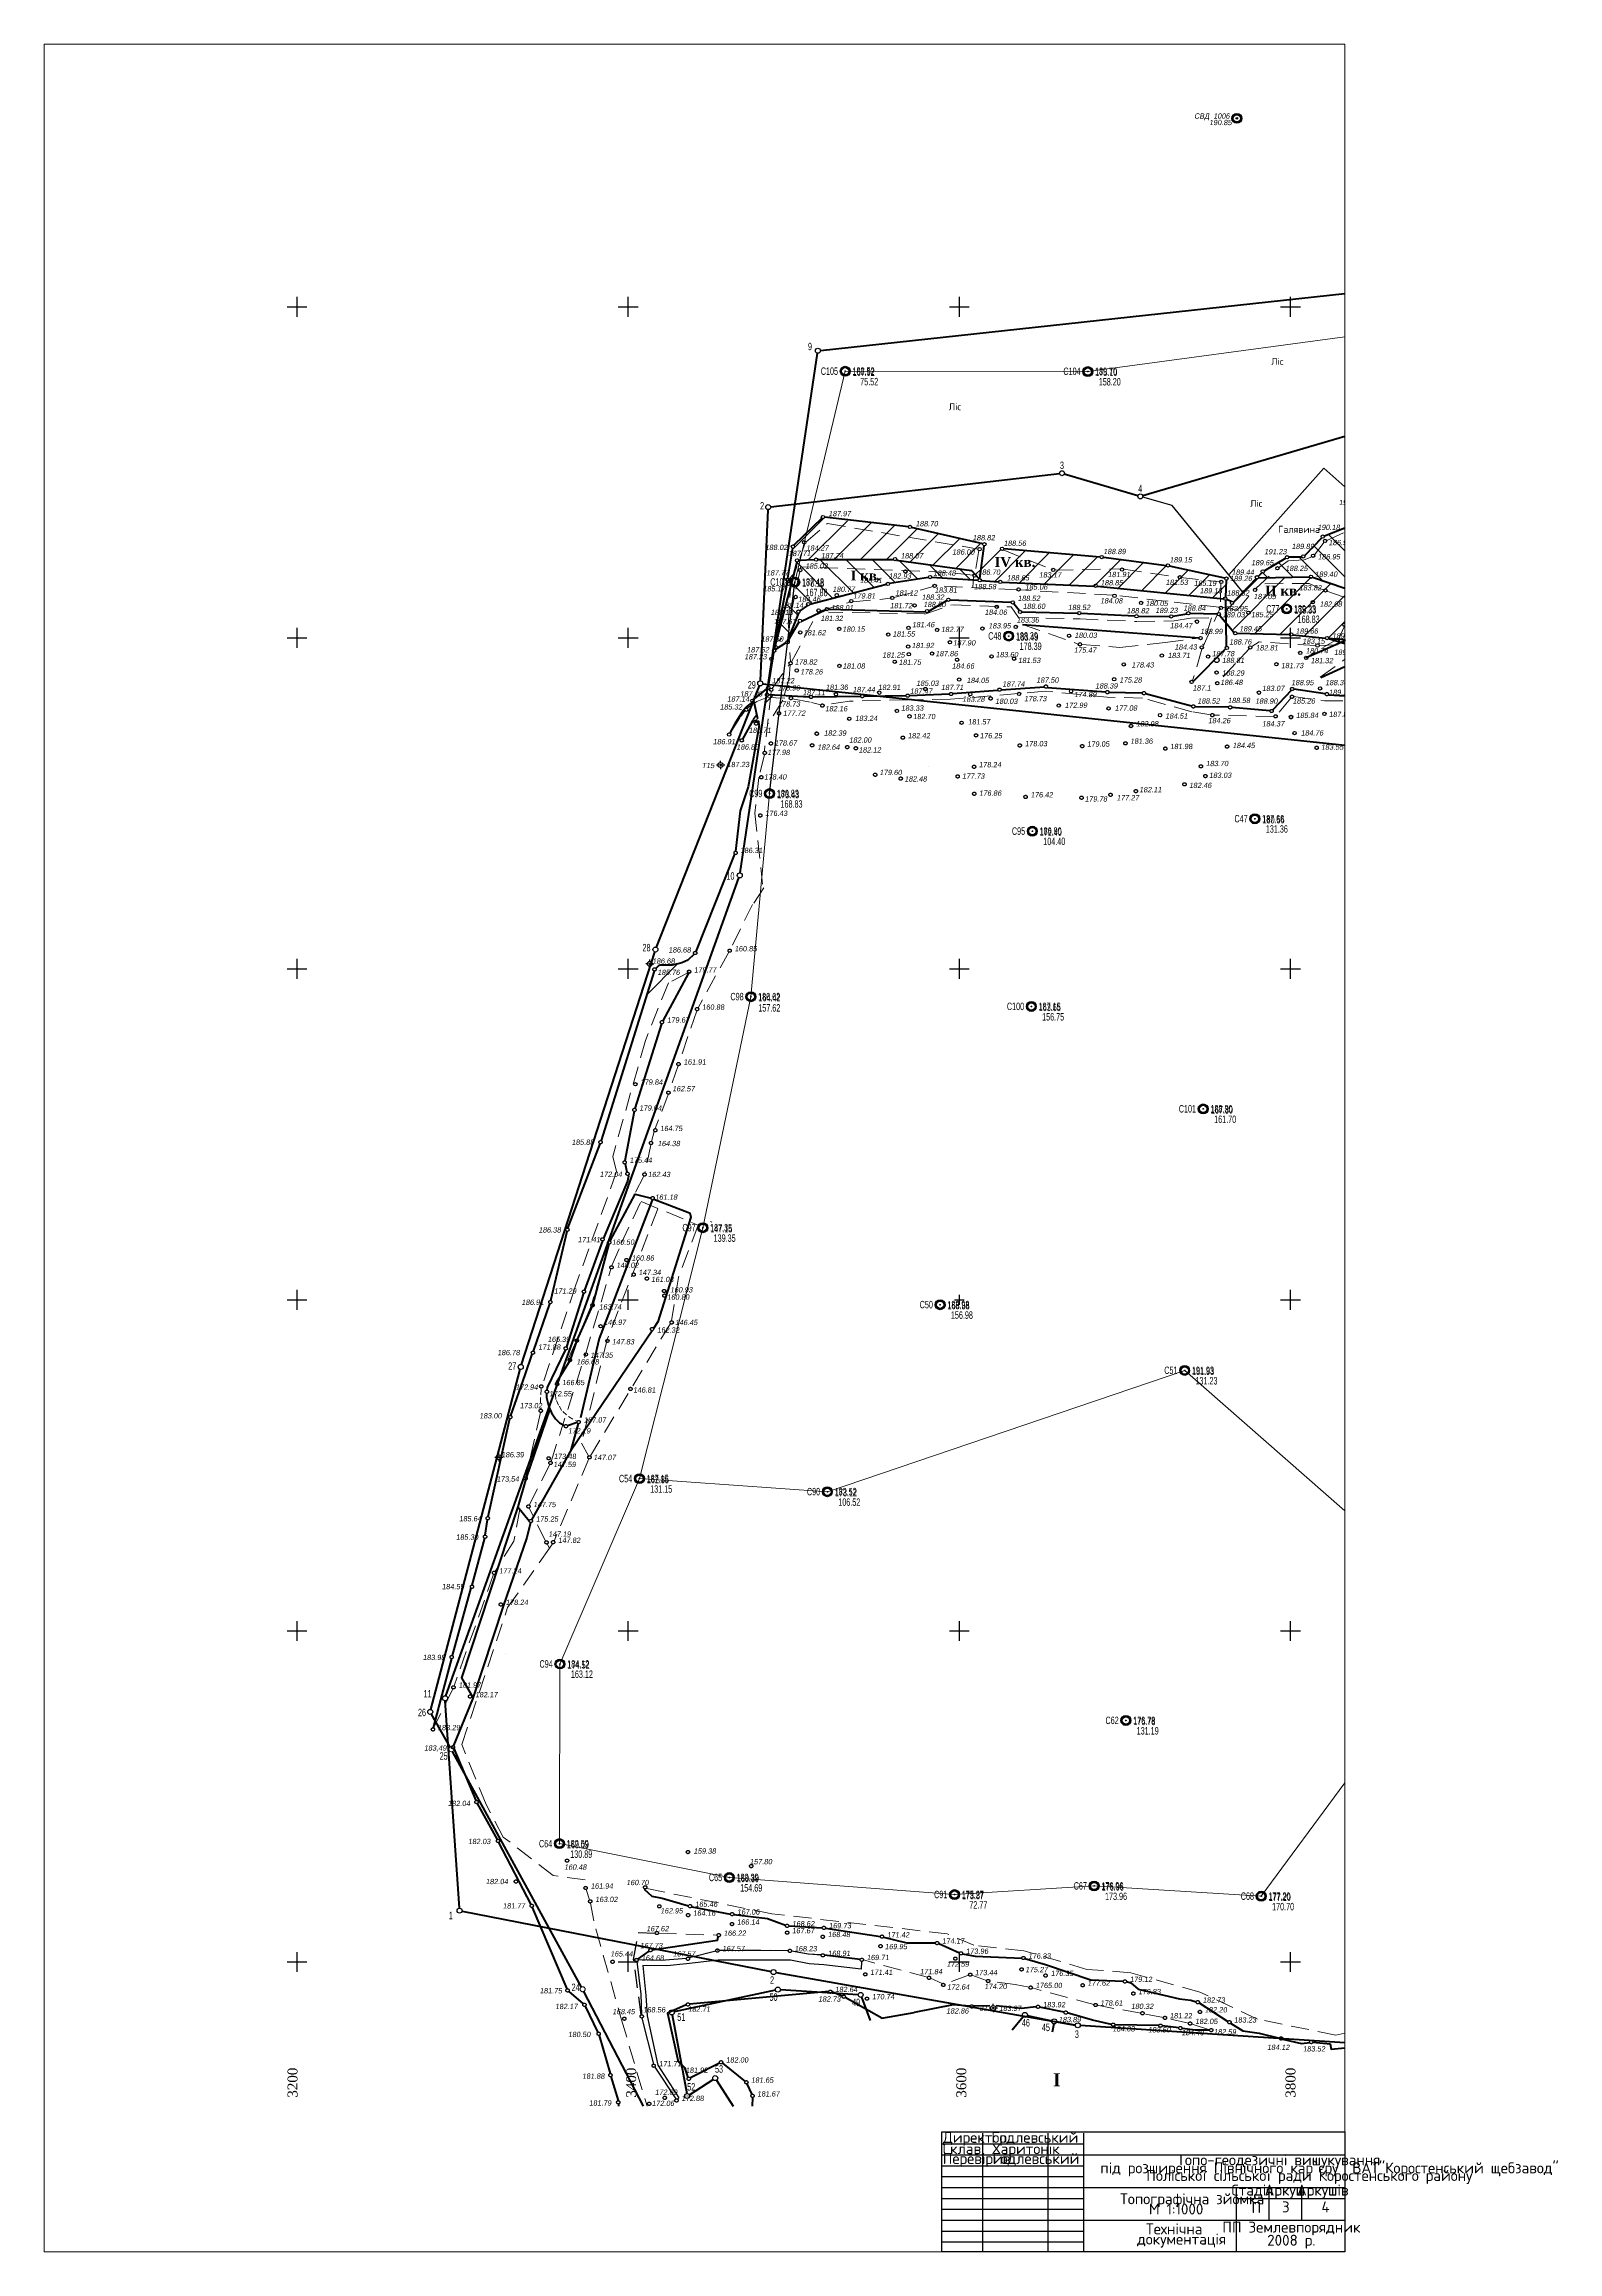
# Paper-space layout 'Layout2' of a CAD drawing. Header units: millimetres. Extents: x 1 to 695, y 2 to 1016.
# The model-space entities are those that its viewports show. They can reach past a viewport. Long polylines and large blocks are cut down to what shows.
import ezdxf
from ezdxf.enums import TextEntityAlignment as Align

# ---------------------------------------------------------------- set-up
doc = ezdxf.new("R2010")
doc.units = ezdxf.units.MM
doc.header["$LTSCALE"] = 2
doc.header["$PDMODE"] = 32
doc.header["$PDSIZE"] = 0.3
for name, pattern in [('ADOT1', [1.6, 0.1, -1.5]), ('DASHED2', [9.525, 6.35, -3.175]), ('HIDDEN2', [4.7625, 3.175, -1.5875])]:
    doc.linetypes.add(name, pattern=pattern)
for name, color, linetype in [('BL', 7, 'Continuous'), ('LINE_OBJ', 7, 'Continuous'), ('NB', 7, 'Continuous'), ('POINT_OBJ', 7, 'Continuous'), ('REGION_OBJ', 7, 'Continuous'), ('в.доб.бровка', 7, 'Continuous'), ('ввскр.бровка', 7, 'Continuous'), ('ВЫСОТЫ', 7, 'Continuous'), ('ГИДРОТЕХНИЧЕСКИЕ', 7, 'Continuous'), ('Гран1', 7, 'Continuous'), ('ГРАНИЦА', 7, 'Continuous'), ('ИМЕНА', 7, 'Continuous'), ('К_РЕЛЬЕФ', 7, 'Continuous'), ('Контур запасів', 7, 'Continuous'), ('КОНТУРА_СМЕЖЕСТВ', 7, 'Continuous'), ('КОНТУРА_УГОДИЙ', 7, 'Continuous'), ('КОНТУРА_УЧАСТКОВ', 7, 'Continuous'), ('кресты', 7, 'Continuous'), ('н.доб.бровка', 7, 'Continuous'), ('НАДЗЕМКА', 7, 'Continuous'), ('нвскр.бровка', 7, 'Continuous'), ('ОШИБКИ', 7, 'Continuous'), ('ПИКЕТЫ', 7, 'Continuous'), ('ПРОМЫШЛЕННЫЕ', 7, 'Continuous'), ('ПУНКТЫ', 7, 'Continuous'), ('РЕЛЬЕФ', 7, 'Continuous'), ('ТОКА_СТ', 1, 'Continuous')]:
    doc.layers.add(name, color=color, linetype=linetype)
doc.layers.add('н.бровка', color=7, linetype='HIDDEN2', lineweight=20)
doc.styles.add('Bodex1', font='isocpeur.ttf', dxfattribs={"height": 1.9})
doc.styles.add('grad', font='grad.shx')
doc.styles.add('universw', font='universw.shx', dxfattribs={"oblique": 10})
doc.styles.add('user', font='symeteo.shx', dxfattribs={"height": 2.5})

psp = doc.layouts.new('Layout2')

# ---------------------------------------------------------------- texts
at = {"layer": 'Гран1', "color": 7, "style": 'Bodex1'}
for s, p in [('Директор', (413, 52)), ('Склав', (412.9, 46.8)), ('Харитонік', (435.6, 46.8)), ('Годлевський', (435.2, 52)), ('Перевірив', (412.9, 42.3)), ('Годлевський', (435.7, 42.3)), ('під розширення Північного кар`єру  ВАТ"Коростенський щебзавод"', (485.2, 38)), ('Топо-геодезичні вишукування', (520.5, 41.7)), ('Поліської сільської ради Коростенського району', (506.3, 34.5)), ('Топографічна зйомка', (494.3, 23.8)), (' М 1:1000', (504.3, 19.1)), ('П', (554.6, 19.8)), ('3', (568.6, 20.1)), ('4', (586.7, 20.1)), ('документація', (502.1, 5.3)), ('Технічна', (506.2, 10))]:
    psp.add_text(s, height=5, dxfattribs=at).set_placement(p)
for s, p in [('Стадія', (555, 27.8)), ('Аркуш', (569.9, 27.8)), ('Аркушів', (587.3, 27.8)), ('ПП Землевпорядник', (572.9, 10.8)), ('2008 р.', (572.9, 4.8))]:
    psp.add_text(s, height=5, dxfattribs=at).set_placement(p, align=Align.CENTER)

msp = doc.modelspace()

# ---------------------------------------------------------------- texts
at = {"linetype": 'ByBlock', "char_height": 6, "attachment_point": 1}
for s, insert, width in [('\\pt120;{\\fTimes New Roman|b1|i0|c0|p18;I \\fTimes New Roman|b1|i0|c204|p18;кв.}', (3233534.3, 5636040.7), 18.7), ('\\pt120;{\\fTimes New Roman|b1|i0|c0|p18;IV \\fTimes New Roman|b1|i0|c204|p18;кв.}', (3233621.2, 5636048.9), 24.682), ('\\pt120;{\\fTimes New Roman|b1|i0|c0|p18;II \\fTimes New Roman|b1|i0|c204|p18;кв.}', (3233784.6, 5636031.5), 27.08)]:
    msp.add_mtext(s, dxfattribs=dict(at, insert=insert, width=width))
at = {"color": 7, "style": 'universw', "oblique": 10}
msp.add_attdef('189.40', text='', height=3.2, dxfattribs=at).set_placement((3233821.5, 5636036.9, 327.3), align=Align.CENTER)
at = {"layer": 'NB', "color": 7, "linetype": 'Continuous', "char_height": 4.248, "width": 11.9, "attachment_point": 1, "style": 'Bodex1'}
for s, insert in [('{\\fISOCPEUR|b0|i0|c204|p34;Ліс}', (3233788.3, 5636169.2)), ('{\\fISOCPEUR|b0|i0|c204|p34;Ліс}', (3233593.6, 5636141.8)), ('{\\fISOCPEUR|b0|i0|c204|p34;Ліс}', (3233775.6, 5636083.4)), ('{\\fISOCPEUR|b0|i0|c204|p34;Галявина}', (3233792.5, 5636067.7))]:
    msp.add_mtext(s, dxfattribs=dict(at, insert=insert))
at = {"layer": 'в.доб.бровка', "color": 7, "linetype": 'Continuous', "lineweight": 20, "insert": (3233656.2, 5635132.8), "char_height": 1, "width": 9.476, "attachment_point": 1}
msp.add_mtext(' {\\fTimes New Roman|b1|i0|c0|p18;\\H8x;I} ', dxfattribs=at)
at = {"layer": 'ввскр.бровка', "color": 7, "linetype": 'Continuous', "char_height": 6, "width": 23.85, "attachment_point": 1, "rotation": 90}
for s, insert in [('{\\fTimes New Roman|b0|i0|c0|p18;3200}', (3233194.3, 5635118)), ('{\\fTimes New Roman|b0|i0|c0|p18;3400}', (3233398.8, 5635118)), ('{\\fTimes New Roman|b0|i0|c0|p18;3600}', (3233598.2, 5635118)), ('{\\fTimes New Roman|b0|i0|c0|p18;3800}', (3233797, 5635118))]:
    msp.add_mtext(s, dxfattribs=dict(at, insert=insert))
at = {"layer": 'ВЫСОТЫ', "color": 0, "style": 'grad', "width": 0.7}
for tag, p in [('167.92', (3233535.6, 5636158.3)), ('175.10', (3233682.1, 5636158.2)), ('178.18', (3233505.1, 5636030.9)), ('175.33', (3233802.3, 5636014.7)), ('183.49', (3233634.4, 5635998.3)), ('183.49', (3233634.4, 5635998.3)), ('173.43', (3233490, 5635903.1)), ('180.56', (3233783.1, 5635887.9)), ('172.40', (3233648.6, 5635880.4)), ('164.42', (3233478.7, 5635780.4)), ('157.62', (3233478.6, 5635774.2)), ('163.65', (3233648, 5635774.5)), ('167.80', (3233751.9, 5635712.6)), ('147.15', (3233449.6, 5635640.8)), ('168.88', (3233592.9, 5635594.3)), ('181.93', (3233740.6, 5635554.6)), ('162.85', (3233411.3, 5635489.2)), ('173.12', (3233524.9, 5635481.3)), ('174.52', (3233363.4, 5635377.2)), ('176.78', (3233705.1, 5635343.1)), ('169.09', (3233363, 5635268.6)), ('160.39', (3233465.7, 5635248.2)), ('173.87', (3233601.6, 5635237.9)), ('176.96', (3233686, 5635243.1)), ('177.20', (3233786.9, 5635236.9))]:
    msp.add_attdef(tag, p, '', height=4.5, dxfattribs=at)
at = {"layer": 'ВЫСОТЫ', "color": 7, "style": 'universw', "oblique": 10}
for tag, p in [('187.97', (3233527.7, 5636073.5, 327.3)), ('188.70', (3233580.3, 5636067.4, 327.3)), ('190.18', (3233823, 5636065.2, 327.3)), ('190.35', (3233844.9, 5636071.3, 327.3)), ('188.02', (3233489.4, 5636053.1, 327.3)), ('187.71', (3233503.4, 5636049.4, 327.3)), ('184.27', (3233514.2, 5636052.7, 327.3)), ('187.74', (3233523.2, 5636048.1, 327.3)), ('188.07', (3233571.3, 5636048, 327.3)), ('186.00', (3233602.4, 5636050.3, 327.3)), ('188.82', (3233614.7, 5636058.9, 327.3)), ('188.56', (3233633.5, 5636055.6, 327.3)), ('188.89', (3233693.7, 5636050.6, 327.3)), ('191.23', (3233790.9, 5636050.5, 327.3)), ('189.89', (3233807.4, 5636053.7, 327.3)), ('186.95', (3233823.2, 5636047.4, 327.3)), ('186.98', (3233829.7, 5636056, 327.3)), ('187.77', (3233490.1, 5636037.7, 327.3)), ('185.02', (3233513.7, 5636041.8, 327.3)), ('182.93', (3233564.1, 5636035.8, 327.3)), ('188.48', (3233591, 5636037.6, 327.3)), ('186.70', (3233617.9, 5636038.1, 327.3)), ('188.65', (3233635.4, 5636034.7, 327.3)), ('183.17', (3233654.8, 5636036.5, 327.3)), ('181.91', (3233696.4, 5636036.7, 327.3)), ('189.15', (3233733.7, 5636045.6, 327.3)), ('189.26', (3233770, 5636034.3, 327.3)), ('189.44', (3233771.2, 5636038.1, 327.3)), ('189.65', (3233783, 5636043.8, 327.3)), ('188.25', (3233803.6, 5636040.4, 327.3)), ('185.17', (3233488.1, 5636028.1, 327.3)), ('184.46', (3233509.3, 5636021.8, 327.3)), ('180.77', (3233530.1, 5636027.8, 327.3)), ('179.81', (3233542.5, 5636023.8, 327.3)), ('188.41', (3233546.6, 5636033.1, 327.3)), ('188.32', (3233584, 5636023, 327.3)), ('188.58', (3233615.5, 5636029.4, 327.3)), ('188.52', (3233642, 5636022.3, 327.3)), ('185.06', (3233646.4, 5636029.1, 327.3)), ('184.08', (3233691.8, 5636020.8, 327.3)), ('188.85', (3233692, 5636031.7, 327.3)), ('181.53', (3233731.3, 5636032, 327.3)), ('185.19', (3233748.4, 5636031.4, 327.3)), ('189.18', (3233751.9, 5636026.9, 327.3)), ('188.82', (3233768.3, 5636025.6, 327.3)), ('187.05', (3233784.4, 5636023.4, 327.3)), ('183.82', (3233811.9, 5636028.7, 327.3)), ('186.16', (3233844.4, 5636027.6, 327.3)), ('188.13', (3233492.7, 5636013.8, 327.3)), ('187.61', (3233494.6, 5636008.3, 327.3)), ('188.14', (3233499, 5636018.1, 327.3)), ('181.32', (3233522.9, 5636010.2, 327.3)), ('188.01', (3233529.2, 5636016.6, 327.3)), ('188.50', (3233585, 5636018.6, 327.3)), ('184.06', (3233622, 5636013.9, 327.3)), ('183.36', (3233641.3, 5636009.2, 327.3)), ('188.60', (3233645.1, 5636017.5, 327.3)), ('188.52', (3233672.3, 5636016.8, 327.3)), ('188.82', (3233707.8, 5636014.8, 327.3)), ('180.05', (3233719.2, 5636019.2, 327.3)), ('189.23', (3233725.1, 5636015, 327.3)), ('188.84', (3233742, 5636016.4, 327.3)), ('189.03', (3233765.6, 5636012.4, 327.3)), ('183.95', (3233767.3, 5636016.1, 327.3)), ('185.25', (3233782.9, 5636012.5, 327.3)), ('182.08', (3233824.3, 5636018.8, 327.3)), ('187.16', (3233841.4, 5636020.1, 327.3)), ('187.50', (3233486.9, 5635997.7, 327.3)), ('181.62', (3233512.5, 5636001.5, 327.3)), ('180.15', (3233536.1, 5636003.7, 327.3)), ('181.92', (3233577.9, 5635993.8, 327.3)), ('181.46', (3233578.2, 5636006.4, 327.3)), ('182.77', (3233595.7, 5636003.5, 327.3)), ('187.90', (3233602.9, 5635995.4, 327.3)), ('183.95', (3233624.3, 5636005.7, 327.3)), ('180.03', (3233676.3, 5636000, 327.3)), ('184.47', (3233733.9, 5636005.8, 327.3)), ('183.99', (3233752.2, 5636002.3, 327.3)), ('188.76', (3233769.7, 5635996, 327.3)), ('189.45', (3233775.8, 5636003.9, 327.3)), ('189.66', (3233809.8, 5636002.5, 327.3)), ('183.15', (3233813.9, 5635996.4, 327.3)), ('189.43', (3233831.9, 5635999.6, 327.3)), ('183.60', (3233842.4, 5636006.7, 327.3)), ('187.23', (3233476.9, 5635987, 327.3)), ('187.52', (3233478.3, 5635991.2, 327.3)), ('178.82', (3233507.3, 5635983.9, 327.3)), ('181.08', (3233536.2, 5635981.4, 327.3)), ('181.25', (3233560.2, 5635988.1, 327.3)), ('181.75', (3233570.1, 5635983.7, 327.3)), ('187.86', (3233592.3, 5635988.9, 327.3)), ('184.66', (3233602.2, 5635981.4, 151.5)), ('183.60', (3233628.7, 5635988.3, 327.3)), ('181.53', (3233642.2, 5635984.8, 327.3)), ('175.47', (3233675.9, 5635991, 327.3)), ('178.43', (3233710.7, 5635982.1, 327.3)), ('183.71', (3233732.6, 5635987.8, 327.3)), ('184.43', (3233736.7, 5635992.9, 327.3)), ('187.78', (3233759.3, 5635988.9, 327.3)), ('188.81', (3233765.3, 5635984.8, 151.5)), ('182.81', (3233785.7, 5635992.4, 151.5)), ('181.73', (3233801, 5635981.7, 151.5)), ('181.32', (3233818.9, 5635984.7, 151.5)), ('189.62', (3233833, 5635989.7, 327.3)), ('187.22', (3233493.5, 5635972.5, 327.3)), ('178.90', (3233497, 5635968.2, 327.3)), ('178.26', (3233510.7, 5635977.9, 327.3)), ('185.03', (3233580.7, 5635971, 163.6)), ('184.05', (3233611.1, 5635972.7, 327.3)), ('175.28', (3233703.4, 5635973, 327.3)), ('187.1', (3233746.4, 5635968.2, 327.3)), ('186.48', (3233764.3, 5635971.5, 151.5)), ('188.29', (3233765.3, 5635977.2, 151.5)), ('183.07', (3233789.5, 5635967.9, 327.3)), ('188.34', (3233827.7, 5635971.4, 327.3)), ('183.28', (3233608.5, 5635961.4, 327.3)), ('180.03', (3233628.4, 5635960.1, 327.3))]:
    msp.add_attdef(tag, text='', height=3.2, dxfattribs=at).set_placement(p, align=Align.CENTER)
at = {"layer": 'ВЫСОТЫ', "style": 'universw', "oblique": 10}
for tag, p in [('181.12', (3233568, 5636025.6, 327.3)), ('183.81', (3233591.8, 5636027.3, 327.3)), ('181.72', (3233564.8, 5636017.9, 327.3)), ('181.55', (3233566.4, 5636000.8, 327.3)), ('180.74', (3233815.9, 5635990.6, 327.3)), ('175.28', (3233703.4, 5635973, 327.3)), ('185.32', (3233462.1, 5635956.7, 327.3)), ('178.73', (3233497, 5635958.5, 327.3)), ('178.73', (3233645.9, 5635961.7, 327.3)), ('172.99', (3233670.4, 5635957.7, 327.3)), ('174.89', (3233676, 5635964.2, 327.3)), ('177.08', (3233700.6, 5635956, 327.3)), ('177.72', (3233500.2, 5635952.9, 327.3)), ('183.24', (3233543.7, 5635949.8, 163.6)), ('184.51', (3233731.1, 5635951.2, 327.3)), ('184.26', (3233756.9, 5635948.4, 327.3)), ('184.76', (3233813, 5635941, 327.3)), ('146.97', (3233391.9, 5635584.9, 148.1)), ('146.45', (3233435.1, 5635584.8, 146.4)), ('147.83', (3233396.9, 5635573.1, 148.1)), ('147.35', (3233383.9, 5635565, 148.1)), ('147.07', (3233385.7, 5635503.2, 147.1))]:
    msp.add_attdef(tag, text='', height=3.2, dxfattribs=at).set_placement(p, align=Align.CENTER)
at = {"layer": 'ВЫСОТЫ', "color": 7, "style": 'universw', "oblique": 6}
for tag, p in [('181.36', (3233519.3, 5635968.6, 182.4)), ('182.91', (3233551, 5635968.5, 182.4))]:
    msp.add_attdef(tag, p, '', height=3.2, dxfattribs=at)
at = {"layer": 'ВЫСОТЫ', "style": 'universw', "oblique": 6}
for tag, p in [('183.33', (3233564.9, 5635956, 182.4)), ('182.70', (3233572, 5635950.9, 182.4)), ('181.57', (3233605.2, 5635947.7, 182.4)), ('182.98', (3233706.8, 5635946.5, 183)), ('182.98', (3233706.8, 5635946.5, 183)), ('187.84', (3233823.2, 5635952.2, 185.2)), ('182.42', (3233568.9, 5635939.3, 182.4)), ('176.25', (3233612.4, 5635939.3, 178)), ('178.03', (3233639.6, 5635934.5, 178)), ('179.05', (3233677.2, 5635934.3, 179.1)), ('181.36', (3233703.3, 5635936, 181.4)), ('181.98', (3233727.3, 5635932.8, 182)), ('187.23', (3233459.7, 5635921.9, 187.2)), ('178.24', (3233611.8, 5635921.8, 178.2)), ('176.42', (3233643.1, 5635903.6, 176.4)), ('176.43', (3233482.7, 5635892.4, 176.4)), ('186.31', (3233467.7, 5635870, 186.3)), ('186.68', (3233424.4, 5635809.9, 186.7)), ('160.85', (3233464.3, 5635810.6, 160.8)), ('179.77', (3233439.8, 5635797.8, 179.8)), ('179.67', (3233423.5, 5635767.5, 179.7)), ('160.88', (3233444.6, 5635775.3, 160.9)), ('161.91', (3233433.5, 5635742.2, 161.9)), ('179.84', (3233407.4, 5635730, 179.8)), ('179.04', (3233406.8, 5635714.4, 179)), ('164.75', (3233419.3, 5635702, 164.8)), ('185.88', (3233365.9, 5635693.7, 185.9)), ('175.44', (3233400.9, 5635682.8, 175.4)), ('148.02', (3233392.9, 5635619.4, 148.3)), ('147.34', (3233406.3, 5635615, 148.3)), ('160.80', (3233423.5, 5635600.1, 160.8)), ('171.88', (3233345.7, 5635569.9, 171.9)), ('165.39', (3233351.4, 5635574.6, 165.4)), ('162.32', (3233417.5, 5635580.2, 162.3)), ('186.78', (3233321.1, 5635566.6, 186.8)), ('172.55', (3233352.4, 5635541.7, 172.6)), ('166.85', (3233360.1, 5635548.5, 166.8)), ('146.81', (3233403.1, 5635544, 146.8)), ('183.00', (3233310.2, 5635528.4, 186)), ('173.02', (3233334.6, 5635534.5, 173)), ('167.07', (3233373.2, 5635525.9, 167.1)), ('173.48', (3233355.1, 5635503.9, 173.5)), ('173,54', (3233320.6, 5635490.2, 175.2)), ('147.59', (3233354.9, 5635499, 173.5)), ('147.75', (3233342.8, 5635474.8, 175.2)), ('185.64', (3233297.9, 5635466.2, 185.6)), ('175.25', (3233344.3, 5635466, 175.2)), ('185.30', (3233296, 5635455.1, 185.3)), ('147.19', (3233351.9, 5635456.9, 147.8)), ('147.82', (3233357.7, 5635453.2, 147.8)), ('177.24', (3233322, 5635434.7, 177.2)), ('184.59', (3233287.5, 5635425.2, 184.6)), ('178.24', (3233326.1, 5635415.7, 178.2)), ('183.98', (3233276, 5635382.4, 184)), ('181.97', (3233297.6, 5635365.7, 182)), ('182.17', (3233307.7, 5635359.9, 182.2)), ('183.29', (3233285, 5635340, 183.3)), ('182.04', (3233291.1, 5635294.2, 182)), ('182.03', (3233303.4, 5635271.2, 182)), ('182.04', (3233314, 5635247, 182)), ('161.94', (3233377.4, 5635244.3, 161.9)), ('163.02', (3233380.2, 5635236.2, 163)), ('181.77', (3233324.3, 5635232.3, 181.8)), ('164.16', (3233439.2, 5635227.9, 164.2)), ('165.46', (3233440.4, 5635233.3, 165.5)), ('166.14', (3233465.7, 5635222.5, 166.1)), ('167.06', (3233465.9, 5635228.6, 167.1)), ('168.62', (3233499.1, 5635221.5, 168.6)), ('169.73', (3233521.2, 5635220.3, 169.7)), ('166.22', (3233457.7, 5635215.8, 166.2)), ('167.67', (3233499, 5635217.3, 167.7)), ('168.48', (3233520.6, 5635215, 168.5)), ('171.42', (3233556.4, 5635214.8, 171.4)), ('174.17', (3233589.6, 5635211.1, 174.2)), ('164.68', (3233408.1, 5635200.8, 164.7)), ('167.57', (3233456.9, 5635206.5, 167.6)), ('168.23', (3233500.5, 5635206.4, 168.2)), ('168.91', (3233520.7, 5635203.6, 168.9)), ('169.71', (3233544.1, 5635201.1, 169.7)), ('173.96', (3233604, 5635204.9, 174)), ('176.33', (3233641.7, 5635202, 176.3)), ('181.75', (3233346.6, 5635181, 181.8)), ('182.64', (3233525, 5635181.8, 182.6)), ('171.41', (3233546.2, 5635192.2, 171.4)), ('173.44', (3233609.4, 5635192, 173.4)), ('174.20', (3233615.2, 5635183.6, 174.2)), ('1765.00', (3233646.1, 5635184.2, 176)), ('176.35', (3233655.3, 5635191.5, 176.3)), ('177.62', (3233677.4, 5635185.6, 177.6)), ('179.12', (3233703, 5635187.9, 179.1)), ('179.83', (3233708.1, 5635180.5, 179.8)), ('182.17', (3233356, 5635171.5, 182.2)), ('168.56', (3233409, 5635169.5, 168.6)), ('182.71', (3233436.1, 5635169.9, 182.7)), ('170.74', (3233547.3, 5635177.4, 170.7)), ('183.97', (3233624, 5635170.4, 184)), ('183.92', (3233650.5, 5635172.6, 183.9)), ('178.61', (3233685.2, 5635173.6, 178.6)), ('182.73', (3233747, 5635175.4, 182.7)), ('182.20', (3233748.2, 5635169.5, 182.2)), ('180.50', (3233363.8, 5635154.6, 180.5)), ('184.03', (3233692.5, 5635158, 184)), ('181.22', (3233727.1, 5635165.9, 181.2)), ('182.05', (3233742.5, 5635162.5, 182.1)), ('183.23', (3233765.9, 5635163.4, 183.2)), ('183.52', (3233807.5, 5635145.9, 183.5)), ('181.88', (3233372.3, 5635129.4, 181.9)), ('171.71', (3233418.6, 5635136.9, 170.7)), ('181.92', (3233434.7, 5635133, 181.9)), ('182.00', (3233459.1, 5635139.2, 182)), ('181.65', (3233474.3, 5635127, 181.7)), ('172.88', (3233432.2, 5635116, 172.9)), ('181.67', (3233478, 5635118.7, 181.7)), ('181.79', (3233376.4, 5635113.2, 181.8))]:
    msp.add_attdef(tag, p, '', height=3.2, dxfattribs=at)
at = {"layer": 'ИМЕНА', "color": 0, "style": 'grad', "width": 0.7}
for tag, p in [('9', (3233511, 5636173.8)), ('75.52', (3233551, 5636152.6)), ('158.20', (3233697.5, 5636152.5)), ('3', (3233663.2, 5636102)), ('4', (3233710.5, 5636088)), ('2', (3233482.1, 5636077.6)), ('167.88', (3233520.4, 5636025.2)), ('168.83', (3233817.6, 5636009)), ('178.39', (3233649.7, 5635992.7)), ('178.39', (3233649.7, 5635992.7)), ('168.83', (3233505.3, 5635897.4)), ('104.40', (3233664, 5635874.8)), ('131.36', (3233798.4, 5635882.3)), ('10', (3233464.2, 5635853.9)), ('28', (3233413.5, 5635810.6)), ('156.75', (3233663.3, 5635768.8)), ('161.70', (3233767.2, 5635706.9)), ('139.35', (3233464.9, 5635635.1)), ('156.98', (3233608.2, 5635588.6)), ('27', (3233332.4, 5635557.8)), ('131.23', (3233755.9, 5635548.9)), ('131.15', (3233426.6, 5635483.5)), ('106.52', (3233540.2, 5635475.6)), ('163.12', (3233378.7, 5635371.6)), ('11', (3233281.3, 5635359.8, 173)), ('26', (3233277.9, 5635348.5)), ('131.19', (3233720.4, 5635337.4)), ('25', (3233291, 5635322.2)), ('130.89', (3233378.3, 5635262.9)), ('154.69', (3233481, 5635242.5)), ('72.77', (3233616.9, 5635232.2)), ('173.96', (3233701.3, 5635237.4)), ('1', (3233294.1, 5635225.8)), ('170.70', (3233802.2, 5635231.2)), ('24', (3233370.7, 5635182.4)), ('2', (3233488.1, 5635186.8)), ('50', (3233490.2, 5635176.5)), ('49', (3233540.1, 5635173.3)), ('51', (3233434.5, 5635164.4)), ('46', (3233642.6, 5635161)), ('45', (3233654.7, 5635158.2)), ('3', (3233672.2, 5635154.1)), ('53', (3233457.3, 5635133.1)), ('52', (3233440.5, 5635122.3))]:
    msp.add_attdef(tag, text='', height=4.5, dxfattribs=at).set_placement(p, align=Align.RIGHT)
at = {"layer": 'ИМЕНА', "color": 7, "style": 'grad', "width": 0.7}
msp.add_attdef('29', text='', height=4.5, dxfattribs=at).set_placement((3233477.1, 5635969.4), align=Align.RIGHT)
at = {"layer": 'ИМЕНА', "style": 'universw', "oblique": 10}
for tag, p in [('187.44', (3233542.3, 5635967.2, 327.3)), ('187.71', (3233595.7, 5635968.5, 327.3)), ('187.74', (3233632.7, 5635970.6, 327.3)), ('187.50', (3233653.2, 5635972.9, 327.3)), ('188.39', (3233688.8, 5635969.4, 327.3)), ('188.95', (3233807.2, 5635971.4, 327.3)), ('185.32', (3233462.1, 5635956.7, 327.3)), ('187.14', (3233466.4, 5635961.5, 327.3)), ('187.05', (3233474.3, 5635964.6, 327.3)), ('187.11', (3233512.1, 5635965.3, 327.3)), ('182.16', (3233525.6, 5635955.6, 327.3)), ('187.47', (3233576.9, 5635966.3, 327.3)), ('188.52', (3233750.5, 5635960.3, 327.3)), ('188.58', (3233768.8, 5635960.6, 327.3)), ('188.90', (3233785.4, 5635960.2, 327.3)), ('185.26', (3233808, 5635960.3, 327.3)), ('189.19', (3233829.8, 5635965.5, 327.3)), ('186.71', (3233479.5, 5635942.6, 327.3)), ('182.39', (3233524.9, 5635940.9, 327.3)), ('184.37', (3233789.5, 5635946.5, 327.3)), ('185.84', (3233810, 5635951.6, 327.3)), ('186.91', (3233457.9, 5635935.7, 327.3)), ('186.80', (3233472.1, 5635932.5, 327.3)), ('177.98', (3233490.8, 5635929.2, 327.3)), ('178.67', (3233495.1, 5635934.9, 163.6)), ('182.64', (3233521, 5635932.4, 163.6)), ('182.00', (3233540.1, 5635936.7, 163.6)), ('182.12', (3233545.9, 5635930.7, 182.1)), ('184.45', (3233771.7, 5635933.4, 188.3)), ('183.55', (3233825.2, 5635932.4)), ('T15', (3233448.2, 5635921.3, 187.2)), ('178.40', (3233488.8, 5635914.4, 327.3)), ('179.60', (3233558.5, 5635917.1, 163.6)), ('177.73', (3233608.4, 5635914.9)), ('183.70', (3233755.6, 5635922.5, 183.7)), ('183.03', (3233757.5, 5635915.4)), ('182.48', (3233573.6, 5635913.2)), ('176.86', (3233618.6, 5635904.6)), ('179.78', (3233682.5, 5635901.1, 179.8)), ('177.27', (3233701.7, 5635901.8, 327.3)), ('182.11', (3233715.4, 5635906.7, 182.1)), ('182.46', (3233745.5, 5635909.3)), ('185.76', (3233424.4, 5635796.3, 185.8)), ('162.57', (3233433.4, 5635726, 163.6)), ('164.38', (3233424.5, 5635692.9, 327.3)), ('172.04', (3233389.5, 5635674.3, 172)), ('162.43', (3233418.6, 5635674.2, 162.4)), ('161.18', (3233422.9, 5635660.5, 327.3)), ('186.38', (3233352.6, 5635640.7, 186.4)), ('171.41', (3233376.3, 5635634.8, 171.4)), ('160.50', (3233396.9, 5635633.3, 163.6)), ('160.86', (3233408.8, 5635623.7, 163.6)), ('161.08', (3233420.6, 5635610.8, 163.6)), ('186.91', (3233342.3, 5635597, 186.9)), ('171.29', (3233361.9, 5635603.8, 171.3)), ('163.74', (3233389.1, 5635594.2, 163.6)), ('160.93', (3233432.1, 5635604.5, 163.6)), ('166.68', (3233375.5, 5635561, 163.6)), ('172.94', (3233338.7, 5635545.7, 172.9)), ('172.19', (3233370.4, 5635519.3, 172.2)), ('183,49', (3233283.5, 5635327.7, 183.5)), ('159.38', (3233446.2, 5635265.4, 159.4)), ('160.48', (3233368.1, 5635255.7, 160.5)), ('157.80', (3233480.1, 5635259, 157.8)), ('160.70', (3233405.6, 5635246.4, 160.7)), ('162.95', (3233426.2, 5635229.3, 182.6)), ('167.73', (3233413.9, 5635208.3, 182.6)), ('167.62', (3233417.7, 5635218.5, 182.6)), ('169.95', (3233561.7, 5635207.7, 182.6)), ('165.44', (3233396, 5635203.3, 165.4)), ('167.57', (3233433.7, 5635203.3, 182.6)), ('172.59', (3233599, 5635197.1, 172.6)), ('175.27', (3233646.6, 5635193.8, 182.6)), ('171.84', (3233582.9, 5635192.6, 182.6)), ('172.64', (3233599.3, 5635183.3, 182.6)), ('168.45', (3233397.2, 5635168.4, 168.4)), ('182.73', (3233521.5, 5635176, 182.7)), ('182.86', (3233598.8, 5635168.8, 182.9)), ('31', (3233614.6, 5635170.5, 184)), ('180.32', (3233710.4, 5635171.6, 182.6)), ('183.89', (3233666.6, 5635163.6, 182.6)), ('183.50', (3233720.7, 5635157.4, 183.5)), ('184.40', (3233740.9, 5635155.7, 184.4)), ('182.59', (3233760.3, 5635156.2, 182.6)), ('184.12', (3233792.6, 5635146.8, 184.1)), ('172.09', (3233422.9, 5635119.7, 189)), ('172.06', (3233421, 5635113, 189))]:
    msp.add_attdef(tag, text='', height=3.2, dxfattribs=at).set_placement(p, align=Align.CENTER)

# ---------------------------------------------------------------- blocks, each defined once
blk = doc.blocks.new('piket')
at = {"layer": 'ПИКЕТЫ', "linetype": 'Continuous'}
h = blk.add_hatch(color=7, dxfattribs=at)
edge = h.paths.add_edge_path()
edge.add_arc((0, 0), 0.3, 0, 360)
at = {"layer": 'ПИКЕТЫ', "color": 7, "linetype": 'Continuous'}
blk.add_circle((0, 0), 0.3, dxfattribs=at)
at = {"layer": 'ВЫСОТЫ', "style": 'universw', "oblique": 6}
blk.add_attdef('H', (1.88, -0.23), '', height=2, dxfattribs=at)
at = {"layer": 'ИМЕНА', "style": 'universw', "oblique": 10}
blk.add_attdef('NAME', text='', height=2, dxfattribs=at).set_placement((0, 2.37), align=Align.CENTER)
at = {"layer": 'ТОКА_СТ', "style": 'universw', "oblique": 6, "flags": 1}
blk.add_attdef('POINT', text='', height=2, dxfattribs=at).set_placement((0, -2.79), align=Align.CENTER)
blk = doc.blocks.new('108_1')
at = {"linetype": 'Continuous'}
h = blk.add_hatch(color=7, dxfattribs=at)
edge = h.paths.add_edge_path()
edge.add_arc((0, 0), 0.0196, 0, 360)
at = {"color": 7, "linetype": 'Continuous'}
for radius in [0.5, 0.0196]:
    blk.add_circle((0, 0), radius, dxfattribs=at)
blk = doc.blocks.new('89_1')
h = blk.add_hatch(color=256)
h.paths.add_polyline_path([(-1.5, 0, 1), (1.5, 0, 1)])
h.paths.add_polyline_path([(1.1, 0, -1), (-1.1, 0, -1)], flags=16)
h.paths.add_polyline_path([(0.06, 0, -1), (-0.06, 0, -1)], flags=0)
for radius in [1.5, 1.1, 0.0622]:
    blk.add_circle((0, 0), radius)
at = {"color": 7, "linetype": 'Continuous', "style": 'user', "flags": 8}
blk.add_attdef('ddddd', (2.53, -1.14), '', height=2.5, dxfattribs=at)
at = {"color": 7, "linetype": 'Continuous', "style": 'grad', "oblique": 10, "width": 0.7}
for tag, p in [('P37', (6.48, 0.16)), ('P4', (6.45, -2.94))]:
    blk.add_attdef(tag, text='', height=2.5, dxfattribs=at).set_placement(p, align=Align.CENTER)
blk = doc.blocks.new('POINTINV')
at = {"layer": 'ПУНКТЫ', "color": 0, "linetype": 'Continuous'}
blk.add_point((0, 0), dxfattribs=at)
at = {"layer": 'ВЫСОТЫ', "color": 0, "style": 'grad', "width": 0.7}
blk.add_attdef('POINT_H', (1.6, -0.8), '', height=1.65, dxfattribs=at)
at = {"layer": 'ИМЕНА', "color": 0, "style": 'grad', "width": 0.7}
blk.add_attdef('POINT_NAM', text='', height=1.65, dxfattribs=at).set_placement((-1.6, -0.8), align=Align.RIGHT)
at = {"layer": 'ОШИБКИ', "color": 0, "linetype": 'Continuous', "style": 'grad', "width": 0.7, "flags": 1}
blk.add_attdef('POINT_MX', text='', height=1.65, dxfattribs=at).set_placement((-4.2077, 4.453385), align=Align.RIGHT)
blk.add_attdef('POINT_MY', (2.8923, 4.253385), '', height=1.65, dxfattribs=at)
blk = doc.blocks.new('5_1')
at = {"linetype": 'Continuous'}
h = blk.add_hatch(color=7, dxfattribs=at)
edge = h.paths.add_edge_path()
edge.add_arc((0, 0), 0.0588, 0, 360)
at = {"color": 7, "linetype": 'Continuous'}
for p, q in [((-0.75, 0), (-1.25, 0)), ((0, 0.75), (0, 1.25)), ((0.75, 0), (1.25, 0)), ((0, -0.75), (0, -1.25))]:
    blk.add_line(p, q, dxfattribs=at)
for radius in [0.75, 0.0588]:
    blk.add_circle((0, 0), radius, dxfattribs=at)
at = {"color": 7, "linetype": 'Continuous', "style": 'grad', "oblique": 10, "width": 0.7}
blk.add_attdef('P37', text='', height=2.5, dxfattribs=at).set_placement((-2, 0), align=Align.MIDDLE_RIGHT)
at = {"color": 7, "linetype": 'Continuous', "style": 'user', "flags": 8}
blk.add_attdef('ddddd', text='', height=2.5, dxfattribs=at).set_placement((2, 0), align=Align.MIDDLE_LEFT)
at = {"color": 7, "linetype": 'Continuous', "style": 'grad', "oblique": 10, "width": 0.7}
blk.add_attdef('P4', (2, 0.7), '', height=2.5, dxfattribs=at)
blk.add_attdef('P69', text='', height=2.5, dxfattribs=at).set_placement((2, -0.7), align=Align.TOP_LEFT)

# ---------------------------------------------------------------- hatches: boundary and pattern name
at = {"layer": 'ПИКЕТЫ', "linetype": 'Continuous'}
h = msp.add_hatch(color=7, dxfattribs=at)
edge = h.paths.add_edge_path()
edge.add_arc((3233455.8, 5635923.2), 0.48, 0, 360)
h = msp.add_hatch(color=7, dxfattribs=at)
edge = h.paths.add_edge_path()
edge.add_arc((3233620.5, 5635172.2), 0.48, 0, 360)

# ---------------------------------------------------------------- linework, layer by layer
at = {"color": 7}
for p, q in [((3233834.6, 5636066.5), (3233881, 5636020.1)), ((3233814.4, 5636055.3), (3233842.3, 5636027.4)), ((3233823.1, 5636062.3), (3233866, 5636019.4)), ((3233502.1, 5636045.5), (3233523.5, 5636024)), ((3233516.2, 5636047), (3233536, 5636027.3)), ((3233531.9, 5636047), (3233548.4, 5636030.6)), ((3233547.6, 5636047.1), (3233561.2, 5636033.4)), ((3233563.7, 5636046.7), (3233574.9, 5636035.4)), ((3233581.9, 5636044.2), (3233589.9, 5636036.2)), ((3233600.1, 5636041.7), (3233606.5, 5636035.3)), ((3233782.8, 5636039.7), (3233786.5, 5636036)), ((3233792.7, 5636045.5), (3233801.7, 5636036.6)), ((3233805.5, 5636048.5), (3233819.2, 5636034.8)), ((3233498.8, 5636033), (3233511.1, 5636020.8)), ((3233765.3, 5636005.1), (3233796.5, 5636036.4)), ((3233766.6, 5636022.2), (3233780.5, 5636036)), ((3233778.5, 5636002.6), (3233812.5, 5636036.6)), ((3233793.7, 5636002.2), (3233824.2, 5636032.7)), ((3233808.5, 5636001.2), (3233836, 5636028.7)), ((3233495.5, 5636020.6), (3233502, 5636014.1)), ((3233761.1, 5636016.7), (3233765.5, 5636021)), ((3233822.8, 5635999.8), (3233846.6, 5636023.5)), ((3233837.6, 5635998.9), (3233856.7, 5636018)), ((3233492.3, 5636008.1), (3233497.8, 5636002.6)), ((3233489, 5635995.7), (3233490.5, 5635994.2))]:
    msp.add_line(p, q, dxfattribs=at)
at = {"color": 140}
msp.add_line((3233643.4, 5636029.9), (3233643.4, 5636029.8), dxfattribs=at)
at = {"color": 5}
msp.add_line((3233491, 5635998), (3233492.8, 5635999.8), dxfattribs=at)
at = {"color": 10}
msp.add_line((3233785.7, 5636002), (3233786, 5636002.3), dxfattribs=at)
at = {"color": 1}
msp.add_line((3233828.6, 5635997.7), (3233829.5, 5635998.6), dxfattribs=at)
at = {"color": 7, "linetype": 'Continuous', "lineweight": 40}
for points in [[(3233780.7, 5636036.3), (3233811.3, 5636036.9)], [(3233835.1, 5636026.6), (3233835.7, 5636006.1), (3233832.5, 5635998), (3233809.4, 5635987.9)], [(3233813.3, 5636036.6), (3233843.4, 5636026.5)], [(3233818.3, 5635976.1), (3233834.3, 5635983.3), (3233845.3, 5635989.5), (3233848.6, 5635997.1)]]:
    msp.add_lwpolyline(points, dxfattribs=at)
at = {"color": 7, "linetype": 'HIDDEN2', "lineweight": 20}
for points in [[(3233784.5, 5636032.7), (3233811.2, 5636032.9), (3233820.1, 5636028.9)], [(3233822, 5636028.2), (3233833, 5636024.3)], [(3233832.9, 5636024.2), (3233832.8, 5636009)], [(3233836.1, 5636027.2), (3233840.7, 5636025.6)], [(3233832.7, 5636007), (3233829.1, 5635999.7), (3233809.7, 5635988.3)], [(3233818, 5635976.2), (3233835.8, 5635989.2), (3233835.3, 5635995)]]:
    msp.add_lwpolyline(points, dxfattribs=at)
at = {"color": 7}
msp.add_circle((3233812.3, 5636036.9), 1.01, dxfattribs=at)
at = {"layer": 'BL'}
for p, q in [((3233499.9, 5636054.1), (3233518.2, 5636072.4)), ((3233508.5, 5636047), (3233532.4, 5636070.8)), ((3233524.3, 5636047.1), (3233546.5, 5636069.3)), ((3233540.1, 5636047.2), (3233560.7, 5636067.7)), ((3233556, 5636047.3), (3233574.3, 5636065.6)), ((3233570.4, 5636046), (3233587.1, 5636062.7)), ((3233584.2, 5636044.1), (3233599.9, 5636059.7)), ((3233598, 5636042.1), (3233612.6, 5636056.8)), ((3233613.2, 5636041.6), (3233625.3, 5636053.7)), ((3233621.4, 5636034.1), (3233639.6, 5636052.3)), ((3233636.3, 5636033.3), (3233654.1, 5636051.1)), ((3233496.2, 5636034.7), (3233500.5, 5636039)), ((3233609.8, 5636038.2), (3233613.1, 5636041.5)), ((3233651.4, 5636032.7), (3233668.7, 5636050)), ((3233666.6, 5636032.1), (3233683.2, 5636048.8)), ((3233681.7, 5636031.5), (3233697.3, 5636047.1)), ((3233696, 5636030.1), (3233711.1, 5636045.3)), ((3233710.3, 5636028.7), (3233725, 5636043.5)), ((3233724.6, 5636027.3), (3233738, 5636040.7)), ((3233738.9, 5636025.9), (3233750.9, 5636037.9)), ((3233753.2, 5636024.5), (3233761.1, 5636032.3)), ((3233760.4, 5636023.8), (3233760.6, 5636024)), ((3233492.5, 5636015.3), (3233494.8, 5636017.5)), ((3233828.5, 5635997.6), (3233829.6, 5635998.8)), ((3233488.6, 5635995.6), (3233488.8, 5635995.8))]:
    msp.add_line(p, q, dxfattribs=at)
at = {"layer": 'LINE_OBJ', "color": 6, "linetype": 'Continuous', "flags": 128}
for points in [[(3233576.7, 5635969.6), (3233576.7, 5635969.6)], [(3233470.5, 5635941.2), (3233470.7, 5635941.3)], [(3233513.6, 5635943.3), (3233513.8, 5635943.4)]]:
    msp.add_lwpolyline(points, dxfattribs=at)
at = {"layer": 'NB', "color": 7, "linetype": 'HIDDEN2'}
msp.add_lwpolyline([(3233813.7, 5636031.9), (3233813.6, 5636031.8)], dxfattribs=at)
at = {"layer": 'POINT_OBJ', "color": 7, "linetype": 'Continuous'}
msp.add_point((3233677.6, 5636160.9), dxfattribs=at)
at = {"layer": 'REGION_OBJ', "color": 30, "linetype": 'Continuous'}
for points in [[(3233581.1, 5635922.1), (3233581.1, 5635922.1)], [(3233481.8, 5635849), (3233481.8, 5635849)], [(3233460.6, 5635637.1), (3233460.6, 5635637.1)]]:
    msp.add_lwpolyline(points, dxfattribs=at)
at = {"layer": 'ввскр.бровка', "color": 7, "linetype": 'Continuous'}
for p, q in [((3233482.9, 5635960.7), (3233487.9, 5635965.7)), ((3233411.2, 5635784.3), (3233430, 5635803.2))]:
    msp.add_line(p, q, dxfattribs=at)
at = {"layer": 'ввскр.бровка', "color": 7, "linetype": 'Continuous', "lineweight": 40}
for p, q in [((3233823.1, 5635965.5), (3233837.1, 5635964.7)), ((3233472.4, 5635910.1), (3233467.7, 5635895.5)), ((3233467.7, 5635895.5), (3233464.8, 5635871.1)), ((3233464.3, 5635869.3), (3233440.9, 5635810.5)), ((3233415.7, 5635798.7), (3233383.6, 5635696.3)), ((3233418.4, 5635801.9), (3233416.7, 5635800.2)), ((3233426.5, 5635802.3), (3233419.4, 5635802.3)), ((3233436.4, 5635797.4), (3233421, 5635768.6)), ((3233436, 5635805.2), (3233432.4, 5635803.7)), ((3233439.8, 5635808.9), (3233436, 5635805.2)), ((3233436.8, 5635798.1), (3233436.7, 5635797.9)), ((3233420.2, 5635766.9), (3233404.1, 5635715.7)), ((3233403.6, 5635713.8), (3233398, 5635684.1)), ((3233363.6, 5635643.4), (3233383, 5635694.4)), ((3233398.1, 5635682.2), (3233399.2, 5635677.1)), ((3233399.6, 5635671.8), (3233385.1, 5635637.4)), ((3233353.2, 5635599.6), (3233363.1, 5635641.5)), ((3233384.4, 5635635.6), (3233373.7, 5635605.8)), ((3233342.8, 5635569.1), (3233352.7, 5635597.7)), ((3233373.1, 5635604), (3233362.7, 5635571.6)), ((3233337.7, 5635554.7), (3233342.1, 5635567.2)), ((3233362, 5635569.7), (3233351.1, 5635547.1)), ((3233350.6, 5635541.1), (3233352, 5635535.3)), ((3233352, 5635535.3), (3233353.7, 5635531.7)), ((3233353.7, 5635531.7), (3233356.1, 5635528.2)), ((3233315.4, 5635469.1), (3233328.6, 5635528.3)), ((3233358.6, 5635525.7), (3233361.6, 5635524.2)), ((3233313.6, 5635457.9), (3233315, 5635467.1)), ((3233313.2, 5635456), (3233305.5, 5635427.7)), ((3233305, 5635426), (3233293.8, 5635385.2)), ((3233293.3, 5635383.3), (3233286.7, 5635358.3)), ((3233286.7, 5635358.3), (3233282.3, 5635341.5))]:
    msp.add_line(p, q, dxfattribs=at)
for points in [[(3233516.9, 5636072.3), (3233500, 5636056.1)], [(3233569.2, 5636067.1), (3233518.6, 5636073)], [(3233614.1, 5636056.9), (3233571.1, 5636066.7)], [(3233836.3, 5636067.6), (3233820.5, 5636061.4)], [(3233850.9, 5636064.4), (3233838.2, 5636067.7)], [(3233499.3, 5636054.3), (3233496.3, 5636036.1)], [(3233612.3, 5636035.8), (3233614.9, 5636055.6)], [(3233685, 5636048.8), (3233626.8, 5636053.8)], [(3233819, 5636060.4), (3233808.6, 5636049.7)], [(3233501.9, 5636045.8), (3233488.2, 5635993.3)], [(3233512.5, 5636047.1), (3233503, 5636046.8)], [(3233560.3, 5636047.1), (3233514.4, 5636047.2)], [(3233562.1, 5636047), (3233607.3, 5636040.7), (3233612, 5636035.7)], [(3233725.1, 5636043.6), (3233687, 5636048.6)], [(3233760.3, 5636036), (3233726.9, 5636043.3)], [(3233782.6, 5636039.3), (3233780.6, 5636037.2)], [(3233797.1, 5636048.1), (3233784.2, 5636040.5)], [(3233806.8, 5636048.8), (3233799, 5636048.8)], [(3233496, 5636034.2), (3233495.8, 5636032.7), (3233488.1, 5635993.2)], [(3233556, 5636032.3), (3233509.8, 5636020.2)], [(3233581.4, 5636036.4), (3233557.9, 5636032.9)], [(3233611.3, 5636034.6), (3233583.3, 5636036.4)], [(3233613.2, 5636034.6), (3233623.7, 5636033.9)], [(3233625.7, 5636033.6), (3233681.3, 5636031.3)], [(3233683.2, 5636031.2), (3233759.6, 5636023.6)], [(3233760.9, 5636024.7), (3233761.4, 5636034.8)], [(3233779.2, 5636035.8), (3233765.6, 5636021.6)], [(3233502.8, 5636014.9), (3233496.3, 5635998.4)], [(3233508.3, 5636019.6), (3233503.6, 5636016.4)], [(3233504.6, 5636010.1), (3233519.1, 5636016.9)], [(3233521, 5636017.3), (3233579.7, 5636015.8)], [(3233581.5, 5636016.1), (3233592.4, 5636022.5)], [(3233631.3, 5636021.3), (3233594.4, 5636022.8)], [(3233636.1, 5636016.6), (3233632.9, 5636020.6)], [(3233671.4, 5636014.8), (3233637.7, 5636015.6)], [(3233706, 5636013.1), (3233673.4, 5636014.7)], [(3233727, 5636012.8), (3233708, 5636013)], [(3233737.4, 5636014.4), (3233729, 5636012.9)], [(3233755.7, 5636014.4), (3233739.3, 5636014.7)], [(3233757.4, 5636013.6), (3233765.7, 5636003.5)], [(3233760.7, 5636022.8), (3233761.2, 5635994.8)], [(3233764.1, 5636021.9), (3233761.4, 5636023.2)], [(3233503, 5636009.5), (3233496.5, 5635998.3)], [(3233638.2, 5636008), (3233744.8, 5636000.1)], [(3233799.4, 5636001.8), (3233767.6, 5636002.6)], [(3233821.1, 5635999.7), (3233801.3, 5636001.7)], [(3233834.2, 5635996), (3233822.9, 5635999.4)], [(3233847.5, 5635997.7), (3233823, 5635999.6)], [(3233484.7, 5635970.9), (3233488, 5635991.2)], [(3233495.3, 5635997), (3233488.9, 5635992.9)], [(3233760.7, 5635993.3), (3233741.3, 5635973.6)], [(3233625.3, 5635968.6), (3233651.4, 5635970.4)], [(3233471.9, 5635958.7), (3233470.8, 5635957.8), (3233469.3, 5635956), (3233468.4, 5635954.6), (3233467.1, 5635952.3)], [(3233471.9, 5635958.7), (3233470.8, 5635957.8)], [(3233475, 5635961.1), (3233471.9, 5635958.8)], [(3233475.7, 5635962.8), (3233477.4, 5635964), (3233483.8, 5635969.2)], [(3233478.4, 5635951.1), (3233476.1, 5635961.2)], [(3233484.9, 5635965.7), (3233509.4, 5635964.4)], [(3233511.4, 5635964.3), (3233540.4, 5635964.8)], [(3233542.4, 5635964.8), (3233567.8, 5635965.1)], [(3233569.8, 5635965.2), (3233594, 5635966.2)], [(3233595.9, 5635966.3), (3233623.3, 5635968.4)], [(3233653.2, 5635970.1), (3233688.4, 5635967.4)], [(3233690.3, 5635967.2), (3233710.5, 5635966.8)], [(3233740.3, 5635958.7), (3233712.4, 5635966.2)], [(3233762.6, 5635958.1), (3233742.2, 5635958.4)], [(3233787.6, 5635955.9), (3233764.6, 5635958)], [(3233800.4, 5635968.3), (3233789.3, 5635956.6)], [(3233821, 5635966.1), (3233802, 5635969.1)], [(3233839, 5635965), (3233886.7, 5635962)], [(3233467.1, 5635952.3), (3233464.4, 5635948), (3233461.4, 5635942.5)], [(3233467.1, 5635952.3), (3233464.4, 5635948), (3233461.4, 5635942.5)], [(3233470, 5635956.8), (3233469.3, 5635956), (3233468.4, 5635954.6), (3233467.1, 5635952.3)], [(3233469.3, 5635938.9), (3233474.7, 5635948.6), (3233476.4, 5635950), (3233478.7, 5635949.6), (3233479, 5635947.2)], [(3233479.1, 5635947), (3233472.4, 5635910.1)], [(3233389.1, 5635635.6), (3233404.2, 5635663.8), (3233413.8, 5635661.4)], [(3233414.4, 5635660.3), (3233382.5, 5635576.6), (3233371.2, 5635528.7)], [(3233415.6, 5635660.9), (3233437.1, 5635652.7), (3233437.3, 5635652.6), (3233437.9, 5635650), (3233418, 5635586.7), (3233415.4, 5635582.8)], [(3233356.7, 5635550), (3233356.7, 5635550.1), (3233365.1, 5635563.7), (3233369.1, 5635575.7), (3233378.6, 5635596.9), (3233388.5, 5635633.8)], [(3233414.4, 5635581.4), (3233365.6, 5635509.3), (3233370.1, 5635525.3)], [(3233352.6, 5635534.1), (3233338.5, 5635492.6), (3233333.4, 5635475), (3233340.2, 5635466.5)], [(3233369.1, 5635526), (3233363.4, 5635523.9)], [(3233341.9, 5635467.1), (3233365.7, 5635509.4)], [(3233341.1, 5635465.5), (3233338.9, 5635456.4), (3233324.5, 5635415), (3233306, 5635358.7), (3233294.6, 5635330.7)], [(3233333.4, 5635475), (3233299.4, 5635371.7), (3233306.2, 5635359.8)], [(3233294.7, 5635328.9), (3233308.1, 5635297.6)], [(3233308.9, 5635295.8), (3233320.8, 5635273.9)], [(3233321.7, 5635272.2), (3233341.2, 5635234.7)], [(3233409.6, 5635243.9), (3233414.2, 5635239.8), (3233420.6, 5635238.5), (3233436.5, 5635233.9)], [(3233342.1, 5635232.9), (3233363, 5635183.7)], [(3233438.4, 5635233.4), (3233461.8, 5635228.9)], [(3233463.8, 5635228.6), (3233484.1, 5635226.2), (3233495.1, 5635222.2)], [(3233414.5, 5635207.3), (3233453.9, 5635213.1), (3233454.4, 5635215.2)], [(3233497, 5635221.8), (3233517.2, 5635220.7)], [(3233519.1, 5635220.5), (3233552.4, 5635215.3)], [(3233554.3, 5635214.9), (3233568.2, 5635211.6), (3233585.7, 5635211.5)], [(3233587.6, 5635211.1), (3233600.1, 5635205.6)], [(3233405.8, 5635201.7), (3233412.7, 5635206.6)], [(3233540.1, 5635201.5), (3233518.6, 5635204)], [(3233602, 5635205), (3233609.6, 5635203.5), (3233637.8, 5635202.3)], [(3233639.6, 5635202), (3233652.1, 5635198.5), (3233679.5, 5635189.2), (3233699, 5635188.3)], [(3233701, 5635188.1), (3233703.5, 5635187.4), (3233708.1, 5635183.6), (3233733, 5635177.7), (3233739.8, 5635176.9), (3233743.1, 5635176)], [(3233364.2, 5635182.2), (3233372.9, 5635174.7)], [(3233374, 5635173.2), (3233381.6, 5635157.4)], [(3233435.1, 5635174), (3233423.8, 5635169.1), (3233430.2, 5635139.8), (3233434.1, 5635136.2), (3233436.1, 5635130.2)], [(3233521.1, 5635182.1), (3233437, 5635174.5)], [(3233529.3, 5635179.4), (3233523, 5635181.9)], [(3233553.1, 5635166), (3233531.1, 5635178.6)], [(3233606.5, 5635173.3), (3233596.2, 5635174.1), (3233572.8, 5635169.4)], [(3233618.5, 5635173.4), (3233608.5, 5635173.2)], [(3233646.5, 5635172.8), (3233637.6, 5635171.8), (3233622.2, 5635173.4)], [(3233663.3, 5635169.6), (3233648.5, 5635172.7)], [(3233744.9, 5635175.2), (3233762.2, 5635164)], [(3233691.9, 5635162.3), (3233680.4, 5635164.9), (3233665.2, 5635169.2)], [(3233720.6, 5635161.6), (3233693.9, 5635162)], [(3233732.5, 5635160.1), (3233722.5, 5635161.4)], [(3233751.1, 5635158.8), (3233742.5, 5635158.8), (3233734.5, 5635159.8)], [(3233763.8, 5635163), (3233771.2, 5635158.3), (3233781.1, 5635156.9), (3233793.3, 5635153.9)], [(3233382.4, 5635155.6), (3233389.1, 5635132.6)], [(3233795.2, 5635153.4), (3233806.6, 5635150.7), (3233811.6, 5635151.4)], [(3233813.5, 5635151.5), (3233823.9, 5635150.6), (3233824.5, 5635147.3), (3233835.2, 5635148.3), (3233842.3, 5635147.3)], [(3233389.6, 5635130.7), (3233393.9, 5635116.2)], [(3233437.3, 5635130), (3233455.1, 5635139)], [(3233456.9, 5635138.9), (3233470.6, 5635127.8)], [(3233471.7, 5635126.3), (3233474.6, 5635119.9)], [(3233475, 5635118.1), (3233474.9, 5635112.9)], [(3233394.2, 5635114.2), (3233394.2, 5635112.9)]]:
    msp.add_lwpolyline(points, dxfattribs=at)
at = {"layer": 'ввскр.бровка', "color": 1, "linetype": 'Continuous', "lineweight": 40}
msp.add_lwpolyline([(3233765.6, 5636041), (3233765.5, 5636041)], dxfattribs=at)
at = {"layer": 'ввскр.бровка', "color": 7, "linetype": 'HIDDEN2', "lineweight": 20}
for points in [[(3233374.7, 5635243.8), (3233376.7, 5635237.5)], [(3233377.3, 5635235.6), (3233379.6, 5635222.9)]]:
    msp.add_lwpolyline(points, dxfattribs=at)
at = {"layer": 'ввскр.бровка', "color": 2, "linetype": 'HIDDEN2'}
msp.add_lwpolyline([(3233408.2, 5635245), (3233408.2, 5635245)], dxfattribs=at)
at = {"layer": 'ГИДРОТЕХНИЧЕСКИЕ', "color": 7, "linetype": 'ADOT1', "elevation": 182.1}
msp.add_lwpolyline([(3233434.2, 5635136.2), (3233434, 5635136.1)], dxfattribs=at)
at = {"layer": 'ГРАНИЦА', "color": 7, "linetype": 'Continuous', "lineweight": 40}
for p, q in [((3233299.7, 5635230.7), (3233486.3, 5635194.2)), ((3233489.3, 5635193.6), (3233670, 5635161.9))]:
    msp.add_line(p, q, dxfattribs=at)
for points in [[(3233516.1, 5636173.7), (3233889.2, 5636214.1)], [(3233467.6, 5635858), (3233514.4, 5636172)], [(3233289.9, 5635360.7), (3233466.9, 5635855.1)], [(3233298.1, 5635232.5), (3233289.5, 5635357.8)], [(3233670, 5635161.9), (3233658.8, 5635163.9)], [(3233890, 5635147.4), (3233673, 5635161.6)]]:
    msp.add_lwpolyline(points, dxfattribs=at)
at = {"layer": 'ИМЕНА', "color": 7, "linetype": 'Continuous'}
msp.add_circle((3233479.8, 5635972.5), 1.51, dxfattribs=at)
at = {"layer": 'К_РЕЛЬЕФ', "color": 30, "linetype": 'Continuous'}
for p, q in [((3233530.2, 5635179.2), (3233530.2, 5635179.2)), ((3233530.2, 5635179.2), (3233530.2, 5635179.2)), ((3233434, 5635136.1, 182.3), (3233430.2, 5635139.7))]:
    msp.add_line(p, q, dxfattribs=at)
at = {"layer": 'К_РЕЛЬЕФ', "linetype": 'HIDDEN2'}
for centre in [(3233689.4, 5635967.2), (3233800.9, 5635964.4), (3233752.8, 5635953.3), (3233791, 5635952.6), (3233480.4, 5635915.8)]:
    msp.add_circle(centre, 0.989, dxfattribs=at)
at = {"layer": 'Контур запасів', "color": 5, "linetype": 'Continuous', "lineweight": 15}
for points in [[(3233531.1, 5636161.1), (3233677.6, 5636160.9), (3233863.6, 5636186.1), (3233938.3, 5636043.1)], [(3233500.6, 5636033.7), (3233531.1, 5636161.1)], [(3233976.2, 5635840.3), (3233976.3, 5635840.2), (3233904.7, 5635671.7), (3233892, 5635420.9), (3233850.8, 5635332.6), (3233782.3, 5635239.7), (3233681.4, 5635245.9), (3233597.1, 5635240.7), (3233461.1, 5635251), (3233358.5, 5635271.5), (3233358.8, 5635380), (3233406.8, 5635492), (3233445.1, 5635643.6), (3233474.1, 5635783.2), (3233485.4, 5635905.9), (3233485.5, 5635906)], [(3233406.8, 5635492), (3233520.3, 5635484.1), (3233736.1, 5635557.4), (3233892, 5635420.9)]]:
    msp.add_lwpolyline(points, dxfattribs=at)
at = {"layer": 'Контур запасів', "color": 5}
msp.add_lwpolyline([(3233485.4, 5635905.9), (3233500.6, 5636033.7)], dxfattribs=at)
at = {"layer": 'КОНТУРА_СМЕЖЕСТВ', "color": 7, "linetype": 'Continuous', "lineweight": 40}
for p, q in [((3233540.9, 5635178.7), (3233546.2, 5635164.6)), ((3233437, 5635119.8), (3233451.3, 5635129))]:
    msp.add_line(p, q, dxfattribs=at)
at = {"layer": 'КОНТУРА_СМЕЖЕСТВ', "color": 7, "linetype": 'Continuous'}
msp.add_lwpolyline([(3233710.8, 5636086), (3233915.1, 5636145.9)], dxfattribs=at)
at = {"layer": 'КОНТУРА_СМЕЖЕСТВ', "color": 7, "linetype": 'Continuous', "lineweight": 40}
for points in [[(3233486.1, 5636079.1), (3233660.5, 5636099.3)], [(3233663.4, 5636099.1), (3233707.9, 5636086)], [(3233479.9, 5635974), (3233484.5, 5636077.4)], [(3233417.1, 5635813.1), (3233451.7, 5635901), (3233479.3, 5635971.1)], [(3233481.3, 5635972.3), (3233854.7, 5635932.8)], [(3233481.3, 5635972.3), (3233854.7, 5635932.8)], [(3233335.6, 5635561), (3233416.1, 5635810.2)], [(3233280.9, 5635352.5), (3233318.6, 5635496.6), (3233334.7, 5635558.1)], [(3233292.5, 5635329.8), (3233281.2, 5635349.8)], [(3233371.8, 5635184.8), (3233294, 5635327.1)], [(3233409.2, 5635112.9), (3233373.2, 5635182.2)], [(3233488.9, 5635183), (3233427.8, 5635169.8)], [(3233538.9, 5635180.2), (3233491.9, 5635183.2)], [(3233426.6, 5635168), (3233435.4, 5635120.5)], [(3233426.6, 5635168), (3233435.4, 5635120.5)], [(3233638.6, 5635166.8), (3233632, 5635158.7)], [(3233638.6, 5635166.8), (3233632, 5635158.7)], [(3233641, 5635167.7), (3233655.8, 5635164.4)], [(3233657, 5635162.6), (3233656.1, 5635157.6)], [(3233657.3, 5635164.1), (3233657.3, 5635164.1)], [(3233453.4, 5635128.5), (3233463.5, 5635112.9)]]:
    msp.add_lwpolyline(points, dxfattribs=at)
at = {"layer": 'КОНТУРА_СМЕЖЕСТВ', "color": 2, "linetype": 'Continuous', "lineweight": 50}
msp.add_lwpolyline([(3233479.8, 5635972.5), (3233479.8, 5635972.5)], close=True, dxfattribs=at)
for points in [[(3233488.9, 5635183), (3233427.8, 5635169.8)], [(3233657.3, 5635164.1), (3233657.3, 5635164.1)]]:
    msp.add_lwpolyline(points, dxfattribs=at)
at = {"layer": 'КОНТУРА_СМЕЖЕСТВ', "color": 7, "linetype": 'Continuous', "lineweight": 50}
msp.add_lwpolyline([(3233538.9, 5635180.2), (3233491.9, 5635183.2)], dxfattribs=at)
at = {"layer": 'КОНТУРА_УГОДИЙ', "color": 7, "linetype": 'Continuous'}
for points in [[(3233849.6, 5636076.4), (3233820.2, 5636102.5), (3233762.8, 5636038), (3233728.5, 5636079.9), (3233710.8, 5636085.1)], [(3233771.3, 5636027.6), (3233762.8, 5636038), (3233820.2, 5636102.5), (3233849.6, 5636076.4), (3233840.6, 5636067)]]:
    msp.add_lwpolyline(points, dxfattribs=at)
at = {"layer": 'КОНТУРА_УЧАСТКОВ', "color": 7, "linetype": 'Continuous', "lineweight": 40}
msp.add_lwpolyline([(3233710.8, 5636086), (3233915.1, 5636145.9)], dxfattribs=at)
at = {"layer": 'кресты', "color": 7, "linetype": 'Continuous'}
for p, q in [((3233194, 5636200), (3233206, 5636200)), ((3233200, 5636194), (3233200, 5636206)), ((3233394, 5636200), (3233406, 5636200)), ((3233400, 5636194), (3233400, 5636206)), ((3233594, 5636200), (3233606, 5636200)), ((3233600, 5636194), (3233600, 5636206)), ((3233794, 5636200), (3233806, 5636200)), ((3233800, 5636194), (3233800, 5636206)), ((3233194, 5636000), (3233206, 5636000)), ((3233200, 5635994), (3233200, 5636006)), ((3233394, 5636000), (3233406, 5636000)), ((3233400, 5635994), (3233400, 5636006)), ((3233594, 5636000), (3233606, 5636000)), ((3233600, 5635994), (3233600, 5636006)), ((3233794, 5636000), (3233806, 5636000)), ((3233800, 5635994), (3233800, 5636006)), ((3233800, 5635994), (3233800, 5636006)), ((3233194, 5635800), (3233206, 5635800)), ((3233200, 5635794), (3233200, 5635806)), ((3233394, 5635800), (3233406, 5635800)), ((3233400, 5635794), (3233400, 5635806)), ((3233594, 5635800), (3233606, 5635800)), ((3233600, 5635794), (3233600, 5635806)), ((3233794, 5635800), (3233806, 5635800)), ((3233800, 5635794), (3233800, 5635806)), ((3233194, 5635600), (3233206, 5635600)), ((3233200, 5635594), (3233200, 5635606)), ((3233394, 5635600), (3233406, 5635600)), ((3233400, 5635594), (3233400, 5635606)), ((3233794, 5635600), (3233806, 5635600)), ((3233800, 5635594), (3233800, 5635606)), ((3233194, 5635400), (3233206, 5635400)), ((3233200, 5635394), (3233200, 5635406)), ((3233394, 5635400), (3233406, 5635400)), ((3233400, 5635394), (3233400, 5635406)), ((3233594, 5635400), (3233606, 5635400)), ((3233600, 5635394), (3233600, 5635406)), ((3233794, 5635400), (3233806, 5635400)), ((3233800, 5635394), (3233800, 5635406)), ((3233194, 5635200), (3233206, 5635200)), ((3233200, 5635194), (3233200, 5635206)), ((3233394, 5635200), (3233406, 5635200)), ((3233400, 5635194), (3233400, 5635206)), ((3233594, 5635200), (3233606, 5635200)), ((3233600, 5635194), (3233600, 5635206)), ((3233794, 5635200), (3233806, 5635200)), ((3233800, 5635194), (3233800, 5635206))]:
    msp.add_line(p, q, dxfattribs=at)
at = {"layer": 'кресты', "color": 7}
for p, q in [((3233475.1, 5635924.9), (3233475.1, 5635924.9)), ((3233459.6, 5635857.5), (3233459.6, 5635857.5)), ((3233452.1, 5635838.5), (3233452.1, 5635838.5)), ((3233455, 5635845.9), (3233455.1, 5635845.9))]:
    msp.add_line(p, q, dxfattribs=at)
at = {"layer": 'кресты', "color": 5, "linetype": 'Continuous'}
for p, q in [((3233597, 5635600), (3233603, 5635600)), ((3233600, 5635597), (3233600, 5635603))]:
    msp.add_line(p, q, dxfattribs=at)
at = {"layer": 'кресты', "color": 7, "linetype": 'DASHED2', "lineweight": 20}
msp.add_line((3233323.8, 5635506, 186.4), (3233323.8, 5635506.9, 186.4), dxfattribs=at)
at = {"layer": 'кресты', "color": 7, "linetype": 'Continuous', "lineweight": 40}
msp.add_line((3233518.5, 5635486.5), (3233518.4, 5635486.1), dxfattribs=at)
at = {"layer": 'кресты', "color": 7, "linetype": 'DASHED2', "lineweight": 20}
for p in [(3233455.8, 5635923.2, 187.2), (3233413.1, 5635803.1, 186.7), (3233321.8, 5635504.9, 186.4), (3233321.9, 5635504.9, 186.4), (3233620.5, 5635172.2, 184)]:
    msp.add_point(p, dxfattribs=at)
at = {"layer": 'н.бровка', "color": 7, "linetype": 'HIDDEN2', "lineweight": 20}
for points in [[(3233503.6, 5636040.1), (3233496.8, 5636007.7), (3233498, 5635985.7)], [(3233608.2, 5636037.8), (3233592.6, 5636039.6), (3233504.1, 5636042.9), (3233504, 5636042)], [(3233535.5, 5636021.7), (3233558.5, 5636023.9)], [(3233560.5, 5636024.3), (3233584.1, 5636031)], [(3233634.8, 5636029.1), (3233586.1, 5636031.4)], [(3233608.1, 5636030.5), (3233608.5, 5636036.9)], [(3233692.7, 5636025.8), (3233636.7, 5636029)], [(3233757, 5636018.5), (3233694.7, 5636025.6)], [(3233498.6, 5635985.6), (3233514.7, 5636015.7)], [(3233516, 5636016.4), (3233534, 5636021.5)], [(3233579.2, 5636014.4), (3233579.2, 5636014.5), (3233521, 5636015.5)], [(3233579.2, 5636014.4), (3233579.2, 5636014.4), (3233595.3, 5636019.9)], [(3233595.8, 5636020), (3233631.4, 5636018.7), (3233635.8, 5636012.3), (3233672.9, 5636011.5), (3233707.1, 5636009.9), (3233729.7, 5636010.3), (3233739.6, 5636012), (3233752.3, 5636012.2), (3233747.1, 5635995.7)], [(3233747.3, 5635994.8), (3233757.5, 5636018)], [(3233815.3, 5635995.3), (3233781, 5635997.6), (3233776.6, 5635994.7)], [(3233497.9, 5635983.7), (3233497.2, 5635975.7), (3233493.5, 5635962.3), (3233484.6, 5635948.2)], [(3233487, 5635969.5), (3233497.5, 5635983.9)], [(3233775.1, 5635993.4), (3233766.8, 5635984.5), (3233756.4, 5635973.2)], [(3233817.3, 5635995.4), (3233834.2, 5635996)], [(3233486.4, 5635967.5), (3233482.3, 5635931.8)], [(3233751.9, 5635953.5), (3233740.4, 5635955.4), (3233710.6, 5635963.6), (3233689.3, 5635964.2), (3233651.9, 5635967.8), (3233594.6, 5635962.9), (3233568.8, 5635962.6), (3233533.7, 5635961.7), (3233518.3, 5635959.4)], [(3233800.3, 5635963.6), (3233791.7, 5635953.3)], [(3233801.9, 5635964.5), (3233820.6, 5635962), (3233856.3, 5635961.6)], [(3233790, 5635952.4), (3233753.8, 5635953.4)], [(3233482.3, 5635929.5), (3233479, 5635915.7), (3233476.5, 5635894), (3233481.1, 5635851.2)], [(3233475.1, 5635839), (3233461.7, 5635811.9)], [(3233436.1, 5635797.6), (3233424.3, 5635791.5), (3233410.4, 5635756.8), (3233390.7, 5635686.6), (3233393, 5635677.5), (3233368.2, 5635608.5), (3233348.1, 5635548.4)], [(3233460.8, 5635810.2), (3233442.2, 5635776.5)], [(3233441.4, 5635774.7), (3233430.8, 5635743.5)], [(3233430.2, 5635741.6), (3233424.8, 5635726)], [(3233424.1, 5635724.2), (3233416.4, 5635703.5)], [(3233413.7, 5635693.8), (3233410.1, 5635676.7)], [(3233415.8, 5635701.7), (3233414.1, 5635695.7)], [(3233409.5, 5635674.8), (3233389.1, 5635635.6)], [(3233417.9, 5635655), (3233387.3, 5635576.1), (3233371.9, 5635513.5), (3233376, 5635505.7)], [(3233390.2, 5635620.7), (3233395.8, 5635634), (3233407.8, 5635659.4)], [(3233407.8, 5635659.4), (3233442.3, 5635645.2)], [(3233442.3, 5635645.2), (3233430.3, 5635613.6), (3233426.1, 5635587.4)], [(3233388.4, 5635633.8), (3233378, 5635597.6)], [(3233353.4, 5635502.4), (3233374.2, 5635567.1), (3233389.6, 5635618.8)], [(3233923.7, 5635604.8), (3233914.5, 5635547.9), (3233900.6, 5635411), (3233891.4, 5635285.9), (3233866.5, 5635170.6), (3233855.3, 5635161.8), (3233827.3, 5635155.8), (3233780.1, 5635165.4), (3233745.3, 5635181.8), (3233703.5, 5635193.5), (3233677.1, 5635195.5), (3233638.9, 5635206.8), (3233608.8, 5635210.1), (3233592.7, 5635217), (3233486.8, 5635229.1), (3233410.9, 5635244.4)], [(3233377.6, 5635596.5), (3233369.2, 5635576.4)], [(3233425.5, 5635585.8), (3233377.2, 5635505.7)], [(3233368.4, 5635574.6), (3233361.3, 5635558.6), (3233357.4, 5635550)], [(3233376.2, 5635504), (3233355.3, 5635454.3)], [(3233340.3, 5635476), (3233352.7, 5635500.6)], [(3233350, 5635454.2), (3233340.2, 5635474.3)], [(3233374, 5635249.6), (3233354.8, 5635252.2), (3233324.6, 5635275.4), (3233314.2, 5635295.2), (3233299.5, 5635331.4), (3233327.2, 5635414.1), (3233354.4, 5635452.7)], [(3233354.4, 5635452.6), (3233352.5, 5635450.1), (3233351, 5635452.6)], [(3233380.5, 5635220), (3233396, 5635165), (3233411.2, 5635113.4), (3233411.5, 5635112.9)], [(3233580.8, 5635190.8), (3233542.1, 5635201.2)], [(3233589.7, 5635186.9), (3233582.6, 5635190.1)], [(3233605.6, 5635192), (3233591.1, 5635186.7)], [(3233616.5, 5635188.8), (3233607.5, 5635192)], [(3233642.2, 5635184.8), (3233633.8, 5635186.4), (3233618.4, 5635188.4)], [(3233681.3, 5635174.2), (3233644.1, 5635184.3)], [(3233709.6, 5635169), (3233683.3, 5635173.8)], [(3233723.3, 5635166.5), (3233711.6, 5635168.6)], [(3233738.5, 5635163.1), (3233725.2, 5635166.1)], [(3233751.1, 5635159), (3233740.4, 5635162.6)]]:
    msp.add_lwpolyline(points, dxfattribs=at)
at = {"layer": 'н.бровка', "color": 7, "linetype": 'HIDDEN2', "lineweight": 20, "elevation": 173}
for points in [[(3233347.1, 5635532), (3233338.4, 5635493.1)], [(3233338, 5635491.2), (3233337.8, 5635490.3)], [(3233334.6, 5635473.5), (3233330.9, 5635454.3), (3233319.6, 5635436)], [(3233318.7, 5635434.2), (3233294.9, 5635366.9)], [(3233294.1, 5635365), (3233282.5, 5635341.4)]]:
    msp.add_lwpolyline(points, dxfattribs=at)
at = {"layer": 'н.бровка', "color": 7, "linetype": 'HIDDEN2', "elevation": 168.6}
msp.add_lwpolyline([(3233418.3, 5635217.4), (3233453.8, 5635216.2)], dxfattribs=at)
at = {"layer": 'н.доб.бровка', "color": 7, "linetype": 'HIDDEN2', "lineweight": 20}
for points in [[(3233481.9, 5635848.9), (3233475.3, 5635839)], [(3233326.2, 5635386.3), (3233326.2, 5635386.3)], [(3233355.9, 5635380.6), (3233356.7, 5635380.5)], [(3233358.7, 5635380.1), (3233358.8, 5635380)]]:
    msp.add_lwpolyline(points, dxfattribs=at)
at = {"layer": 'НАДЗЕМКА', "color": 7, "linetype": 'Continuous', "lineweight": 20}
msp.add_line((3233347.1, 5635541.1), (3233347.1, 5635537.6), dxfattribs=at)
at = {"layer": 'нвскр.бровка', "color": 7, "linetype": 'HIDDEN2', "lineweight": 18}
for points in [[(3233507.3, 5636057.9), (3233520.4, 5636069.1), (3233611.3, 5636053.7)], [(3233496.7, 5636008), (3233498.2, 5636032.7), (3233506.7, 5636056.9)], [(3233611.8, 5636052.7), (3233609.5, 5636038.4)]]:
    msp.add_lwpolyline(points, dxfattribs=at)
at = {"layer": 'нвскр.бровка', "color": 7, "linetype": 'HIDDEN2', "lineweight": 20}
for points in [[(3233821.9, 5636058.9), (3233837.7, 5636066), (3233847.1, 5636060.3)], [(3233626.5, 5636053.1), (3233655.8, 5636041.3)], [(3233814.5, 5636050.2), (3233820.3, 5636057.8)], [(3233657.7, 5636041), (3233697.4, 5636041.7)], [(3233699.2, 5636041.6), (3233732.2, 5636036.7)], [(3233779, 5636029.9), (3233791.5, 5636041.3)], [(3233793, 5636042.6), (3233798.5, 5636046.6), (3233808.2, 5636047.1), (3233812.8, 5636049)], [(3233733.6, 5636036.5), (3233757.2, 5636033.9)], [(3233757.9, 5636032.8), (3233757.6, 5636019)], [(3233758.7, 5636018.5), (3233767.7, 5636016.8), (3233777.7, 5636028.5)], [(3233638.2, 5636008), (3233671.8, 5635996.3)], [(3233673.8, 5635996), (3233697, 5635994.2), (3233724.3, 5635997.3), (3233744.7, 5635999.9)], [(3233746.5, 5635993.1), (3233740.9, 5635974.2)], [(3233495, 5635970.9), (3233495, 5635970.9)], [(3233471.8, 5635957.5), (3233477.7, 5635961.5), (3233483.7, 5635964), (3233497.4, 5635963.4)], [(3233499.2, 5635963.2), (3233510.7, 5635961), (3233516.4, 5635959.5)], [(3233461.5, 5635942.5), (3233467.6, 5635952), (3233469.3, 5635954.2), (3233470.5, 5635956.1)], [(3233461.5, 5635942.5), (3233467.6, 5635952), (3233469.3, 5635954.2), (3233470.5, 5635956)], [(3233469.3, 5635938.8), (3233474.3, 5635949), (3233475.6, 5635950.9)], [(3233476.5, 5635950), (3233478.4, 5635951.1)], [(3233436.7, 5635797.9), (3233436.7, 5635797.9)], [(3233409.4, 5635244.6), (3233409.3, 5635244.7)]]:
    msp.add_lwpolyline(points, dxfattribs=at)
at = {"layer": 'нвскр.бровка', "color": 2, "linetype": 'Continuous', "lineweight": 40}
msp.add_lwpolyline([(3233491.1, 5636015.5), (3233491.1, 5636015.5)], dxfattribs=at)
at = {"layer": 'нвскр.бровка', "color": 7, "linetype": 'Continuous', "lineweight": 40}
for points in [[(3233475.7, 5635951), (3233477.4, 5635952.9), (3233477.9, 5635953.3)], [(3233553.1, 5635166), (3233572.8, 5635169.4)]]:
    msp.add_lwpolyline(points, dxfattribs=at)
at = {"layer": 'нвскр.бровка', "color": 7, "linetype": 'HIDDEN2', "elevation": 168.6}
msp.add_lwpolyline([(3233407.9, 5635168), (3233403.3, 5635201.5), (3233406.1, 5635217.7), (3233416.3, 5635217.4)], dxfattribs=at)
at = {"layer": 'нвскр.бровка', "color": 7, "linetype": 'HIDDEN2'}
for points in [[(3233496.7, 5635206.8), (3233454.9, 5635206.9)], [(3233516.6, 5635204.2), (3233508.8, 5635204.8), (3233498.7, 5635206.6)]]:
    msp.add_lwpolyline(points, dxfattribs=at)
at = {"layer": 'нвскр.бровка', "color": 7}
for centre in [(3233514.6, 5636173.5), (3233662, 5636099.5), (3233484.6, 5636079), (3233709.3, 5636085.5), (3233755.4, 5635986.6), (3233467.4, 5635856.5), (3233416.5, 5635811.7), (3233335.1, 5635559.5), (3233289.4, 5635359.3), (3233280.5, 5635351.1), (3233298.2, 5635231), (3233487.8, 5635193.9), (3233490.4, 5635183.3), (3233426.3, 5635169.5), (3233540.4, 5635180.1), (3233639.6, 5635168), (3233657.3, 5635164.1), (3233671.5, 5635161.7), (3233452.6, 5635129.8), (3233435.7, 5635119)]:
    msp.add_circle(centre, 1.51, dxfattribs=at)
at = {"layer": 'нвскр.бровка', "color": 7, "lineweight": 20}
msp.add_circle((3233293.2, 5635328.5), 1.51, dxfattribs=at)
at = {"layer": 'нвскр.бровка', "color": 7, "linetype": 'HIDDEN2', "lineweight": 20}
msp.add_circle((3233372.5, 5635183.5), 1.51, dxfattribs=at)
at = {"layer": 'ПИКЕТЫ', "color": 7}
for centre in [(3233517.6, 5636073), (3233570.2, 5636067), (3233837.2, 5636068), (3233499.5, 5636055.2), (3233506.3, 5636057.8), (3233612.2, 5636053.6), (3233615.1, 5636056.6), (3233625.8, 5636053.8), (3233813.6, 5636049.6), (3233819.5, 5636061.2), (3233820.9, 5636058.6), (3233502, 5636046.8), (3233503.9, 5636041), (3233513.5, 5636047.3), (3233561.2, 5636047.6), (3233567.4, 5636040.2), (3233582.3, 5636036.7), (3233609.2, 5636037.6), (3233656.7, 5636041.1), (3233686, 5636048.8), (3233698.3, 5636041.3), (3233726, 5636043.8), (3233733.2, 5636036.6), (3233779.7, 5636036.6), (3233783.2, 5636040.1), (3233792.1, 5636042.1), (3233797.9, 5636048.7), (3233807.7, 5636049.2), (3233837.4, 5636039.8), (3233496.2, 5636035.1), (3233497.1, 5636032.6), (3233501.1, 5636024.7), (3233526, 5636025.8), (3233556.9, 5636032.6), (3233559.5, 5636024.1), (3233585.1, 5636031.4), (3233593.4, 5636023), (3233612.3, 5636034.8), (3233624.7, 5636033.8), (3233635.8, 5636029.3), (3233682.3, 5636031.5), (3233693.7, 5636025.4), (3233758.2, 5636033.8), (3233760.6, 5636023.7), (3233761.3, 5636035.8), (3233778.6, 5636029), (3233821.1, 5636028.7), (3233835.2, 5636027.6), (3233502.8, 5636015.9), (3233503.7, 5636010.3), (3233508.8, 5636020.4), (3233515, 5636016.6), (3233520, 5636017.4), (3233534.7, 5636022.2), (3233573, 5636019.6), (3233580.5, 5636016.2), (3233622.6, 5636018.8), (3233632.3, 5636021.4), (3233636.7, 5636015.7), (3233672.4, 5636015), (3233707, 5636013.1), (3233709.8, 5636021.1), (3233728, 5636013), (3233738.3, 5636014.9), (3233743.5, 5636009.8), (3233756.7, 5636014.4), (3233758, 5636018.1), (3233764.7, 5636021.1), (3233774.6, 5636015.2), (3233813.4, 5636021.5), (3233496.2, 5635997.4), (3233503.9, 5636003.3), (3233527.5, 5636005.4), (3233557.1, 5636002), (3233569.3, 5636006), (3233586.6, 5636004.8), (3233613.9, 5636005.6), (3233634.1, 5636006.6), (3233666.3, 5636001.3), (3233672.8, 5635996.1), (3233745.7, 5635999.9), (3233745.7, 5635999.9), (3233766.6, 5636002.8), (3233800.4, 5636002.1), (3233822.1, 5635999.9), (3233832.6, 5636008), (3233498.1, 5635984.7), (3233527.6, 5635983.1), (3233561, 5635985.6), (3233569.1, 5635994.7), (3233569.5, 5635990.1), (3233598.6, 5635986.8), (3233598.6, 5635986.8), (3233619.5, 5635988.8), (3233633.1, 5635987.4), (3233699.3, 5635984), (3233699.3, 5635984), (3233722.3, 5635989.3), (3233722.3, 5635989.3), (3233746.4, 5635994.2), (3233750.2, 5635988.7), (3233761.6, 5635993.9), (3233775.7, 5635994.2), (3233791.5, 5635984.1), (3233791.5, 5635984.1), (3233805.9, 5635990.9), (3233809.5, 5635987.9), (3233816.3, 5635995.4), (3233816.3, 5635995.4), (3233835.2, 5635995.9), (3233501.8, 5635980.3), (3233599.9, 5635974.8), (3233693.5, 5635975), (3233740.3, 5635973.4), (3233755.4, 5635979), (3233755.8, 5635972.6), (3233817.9, 5635969.5), (3233838, 5635981.3), (3233471.3, 5635956.6), (3233475, 5635962), (3233486.4, 5635968.7), (3233525.5, 5635965.9), (3233551.6, 5635966.9), (3233606.6, 5635966), (3233636.1, 5635966.1), (3233660, 5635959.1), (3233667.5, 5635967.8), (3233690.1, 5635957.4), (3233780.9, 5635966.9), (3233533.5, 5635951.1), (3233562.3, 5635955.9), (3233569.9, 5635952.6), (3233601.4, 5635948.7), (3233703.6, 5635946.7), (3233721.2, 5635953.3), (3233800.3, 5635952.2), (3233820.5, 5635954.1), (3233802.5, 5635942.5)]:
    msp.add_circle(centre, 1.01, dxfattribs=at)
at = {"layer": 'ПИКЕТЫ', "linetype": 'HIDDEN2'}
for centre in [(3233652.3, 5635970.6), (3233483.9, 5635965.6), (3233498.3, 5635963.6), (3233510.4, 5635964.3), (3233517.3, 5635959.1), (3233541.4, 5635964.8), (3233568.8, 5635965.1), (3233579.5, 5635969.1), (3233595, 5635966.1), (3233618.9, 5635963.4), (3233624.3, 5635968.7), (3233822, 5635966), (3233491.1, 5635954.4), (3233703.7, 5635946.8), (3233788.6, 5635955.8), (3233800.3, 5635952.1), (3233486.2, 5635936.2), (3233511.1, 5635935.1), (3233513.9, 5635942.1), (3233532.3, 5635934), (3233537.5, 5635933.3), (3233565.9, 5635939.7), (3233610.1, 5635941.1), (3233636.5, 5635935), (3233674.2, 5635934.6), (3233700.3, 5635936.3), (3233724.4, 5635933.1), (3233761.7, 5635934.3), (3233815.8, 5635933.6), (3233549.2, 5635917.3), (3233599, 5635916.3), (3233608.9, 5635922.1), (3233745.9, 5635922.4), (3233748.6, 5635916.5), (3233564.6, 5635915), (3233609, 5635905.8), (3233640, 5635903.9), (3233673.8, 5635903.4), (3233691.3, 5635905.2), (3233706.6, 5635907.4), (3233736, 5635911.5), (3233479.8, 5635892.7), (3233464.9, 5635870.1), (3233440.5, 5635809.6), (3233461.3, 5635811), (3233415.9, 5635799.7), (3233441.6, 5635775.7), (3233420.4, 5635767.8), (3233430.4, 5635742.5), (3233424.3, 5635725.2), (3233403.8, 5635714.8), (3233383.3, 5635695.3), (3233413.8, 5635694.8), (3233416.4, 5635702.5), (3233397.9, 5635683.1), (3233399.6, 5635676.2), (3233409.9, 5635675.8), (3233414.8, 5635661.5), (3233363.3, 5635642.4), (3233384.5, 5635636.6), (3233388.6, 5635634.7), (3233399, 5635624.1), (3233389.9, 5635619.7), (3233403.3, 5635615.3), (3233411.3, 5635612.9), (3233353, 5635598.7), (3233373.3, 5635605), (3233378.5, 5635596.8), (3233421.7, 5635605.4), (3233421.9, 5635602.6), (3233426.3, 5635586.4), (3233362.3, 5635570.7), (3233369, 5635575.4), (3233414.4, 5635582.4), (3233342.5, 5635568.1), (3233364.8, 5635563.6), (3233347.5, 5635547.7), (3233350.9, 5635544.5), (3233357.1, 5635549.1), (3233401.4, 5635546.2), (3233328.8, 5635529.2), (3233347.2, 5635533), (3233362.4, 5635523.7), (3233370.1, 5635526.2), (3233352, 5635504.3), (3233376.6, 5635504.9), (3233338.1, 5635492.2), (3233353.1, 5635501.5), (3233315.2, 5635468.1), (3233339.8, 5635475.2), (3233341.2, 5635466.4), (3233313.6, 5635456.9), (3233350.7, 5635453.5), (3233354.7, 5635453.6), (3233305.7, 5635426.7), (3233319, 5635435.1), (3233323.1, 5635416), (3233293.4, 5635384.2), (3233294.5, 5635365.9), (3233304.5, 5635360.4), (3233282.1, 5635340.5), (3233294.2, 5635329.7), (3233308.4, 5635296.6), (3233321.4, 5635273.1), (3233436.1, 5635266.4), (3233363.1, 5635261.2), (3233474.3, 5635257.9), (3233332.2, 5635248.6), (3233374.3, 5635244.7), (3233377.1, 5635236.6), (3233410.3, 5635245.1), (3233341.8, 5635233.9), (3233418.8, 5635233.6), (3233436.2, 5635228.3), (3233437.4, 5635233.7), (3233462.7, 5635222.9), (3233462.8, 5635228.9), (3233417.3, 5635217.5), (3233454.7, 5635216.2), (3233496, 5635221.8), (3233496, 5635217.7), (3233517.5, 5635215.2), (3233518.2, 5635220.6), (3233552.4, 5635209.5), (3233553.3, 5635215.3), (3233586.6, 5635211.4), (3233390.6, 5635200.1), (3233405, 5635201.2), (3233413.5, 5635207.1), (3233436.1, 5635201.9), (3233453.9, 5635206.9), (3233497.7, 5635206.7), (3233517.6, 5635204), (3233541.1, 5635201.3), (3233597.6, 5635202), (3233601, 5635205.2), (3233638.7, 5635202.4), (3233363.4, 5635182.8), (3233543.2, 5635192.5), (3233581.7, 5635190.4), (3233590.3, 5635186.1), (3233606.6, 5635192.3), (3233617.4, 5635188.5), (3233637.6, 5635195.5), (3233643.1, 5635184.5), (3233652.1, 5635191.8), (3233674.5, 5635185.9), (3233700, 5635188.2), (3233373.6, 5635174.1), (3233436.1, 5635174.3), (3233522.1, 5635182), (3233530.2, 5635179), (3233544.2, 5635177.8), (3233607.5, 5635173.1), (3233647.5, 5635172.9), (3233664.3, 5635169.4), (3233682.3, 5635174), (3233705.1, 5635180.9), (3233744, 5635175.7), (3233745.3, 5635169.8), (3233382.2, 5635156.6), (3233397.7, 5635165.7), (3233408.2, 5635167.1), (3233692.9, 5635162.1), (3233710.6, 5635169), (3233721.5, 5635161.5), (3233724.2, 5635166.2), (3233733.5, 5635160), (3233739.4, 5635162.8), (3233752.1, 5635158.8), (3233763.1, 5635163.6), (3233794.3, 5635153.8), (3233812.5, 5635151.6), (3233389.3, 5635131.6), (3233415.4, 5635137.3), (3233436.6, 5635129.4), (3233456.1, 5635139.4), (3233422.1, 5635117.9), (3233429.2, 5635116.3), (3233471.4, 5635127.3), (3233475.1, 5635119.1), (3233394, 5635115.2), (3233412.7, 5635114.3)]:
    msp.add_circle(centre, 0.989, dxfattribs=at)
at = {"layer": 'ПИКЕТЫ', "color": 7, "linetype": 'Continuous'}
for centre in [(3233455.8, 5635923.2, 187.2), (3233620.5, 5635172.2, 184)]:
    msp.add_circle(centre, 0.48, dxfattribs=at)
at = {"layer": 'ПИКЕТЫ'}
for centre in [(3233383.3, 5635584.1), (3233387.5, 5635575.2), (3233374.5, 5635567.1)]:
    msp.add_circle(centre, 0.989, dxfattribs=at)
at = {"layer": 'ПУНКТЫ', "color": 7}
for centre in [(3233594.3, 5635997.4), (3233486.5, 5635987.3), (3233488.1, 5635992.2), (3233583.5, 5635990.5), (3233484.6, 5635969.9), (3233461, 5635941.6)]:
    msp.add_circle(centre, 1.01, dxfattribs=at)
at = {"layer": 'ПУНКТЫ', "linetype": 'HIDDEN2'}
for centre in [(3233711.5, 5635966.6), (3233741.3, 5635958.6), (3233763.6, 5635958), (3233801, 5635969.1), (3233838.1, 5635964.7), (3233477.3, 5635948.2), (3233468.6, 5635938.1), (3233482.5, 5635930.5), (3233436.8, 5635798.3)]:
    msp.add_circle(centre, 0.989, dxfattribs=at)
at = {"layer": 'РЕЛЬЕФ', "color": 7, "linetype": 'Continuous', "lineweight": 40}
for p, q in [((3233419.4, 5635802.3), (3233418.4, 5635801.9)), ((3233432.4, 5635803.7), (3233426.5, 5635802.3)), ((3233400.2, 5635674.8), (3233399.6, 5635671.8)), ((3233399.9, 5635675.2), (3233400.2, 5635674.8)), ((3233450.2, 5635647.3), (3233449.9, 5635646.9)), ((3233329.2, 5635530.1), (3233337.7, 5635554.7)), ((3233350.7, 5635543.5), (3233350.6, 5635541.1)), ((3233351.1, 5635547.1), (3233350.9, 5635545.5)), ((3233356.1, 5635528.2), (3233358.6, 5635525.7))]:
    msp.add_line(p, q, dxfattribs=at)
at = {"layer": 'РЕЛЬЕФ', "color": 7, "linetype": 'Continuous', "lineweight": 20}
for p, q in [((3233347.4, 5635546), (3233347.3, 5635542.6)), ((3233356.6, 5635547.1), (3233356, 5635544.2)), ((3233347.2, 5635534.8), (3233347.3, 5635534)), ((3233356.2, 5635543), (3233356.4, 5635539.8)), ((3233356.8, 5635539.2), (3233357.9, 5635536.4)), ((3233358.5, 5635535.8), (3233359.7, 5635533.1)), ((3233360.5, 5635532.6), (3233362.8, 5635530.5)), ((3233364, 5635529.6), (3233366.5, 5635527.9)), ((3233368.1, 5635527.2), (3233369.2, 5635526.7)), ((3233532.3, 5635488.2), (3233532.3, 5635488.2))]:
    msp.add_line(p, q, dxfattribs=at)
at = {"layer": 'РЕЛЬЕФ', "color": 7, "linetype": 'HIDDEN2'}
msp.add_lwpolyline([(3233378.3, 5635230.2), (3233378.3, 5635230.2)], dxfattribs=at)
at = {"layer": 'РЕЛЬЕФ', "color": 141, "linetype": 'Continuous'}
for points in [[(3233405.2, 5635200.3), (3233407.6, 5635180.6), (3233408, 5635168)], [(3233435.3, 5635198.9), (3233423.4, 5635197.7), (3233408.9, 5635197.9), (3233410.6, 5635179.7), (3233411.4, 5635167.4), (3233417.9, 5635137.6), (3233430.6, 5635117.8), (3233429.8, 5635117.1)], [(3233408.3, 5635166.1), (3233415.3, 5635138.2)], [(3233416.1, 5635136.5), (3233428.7, 5635117.2)]]:
    msp.add_lwpolyline(points, dxfattribs=at)
for points, elevation in [([(3233435.2, 5635202), (3233420, 5635200.8), (3233406, 5635201.2)], 167.6), ([(3233540.8, 5635195.7), (3233518.1, 5635198.2), (3233509.3, 5635198.9), (3233498, 5635201), (3233454.3, 5635201.1), (3233435.3, 5635198.9)], 169.7), ([(3233453, 5635206.6), (3233437, 5635202.4)], 169.7), ([(3233453.9, 5635206.9), (3233453.8, 5635206.9)], 169.7), ([(3233496.7, 5635206.8), (3233454.9, 5635206.9)], 169.7), ([(3233516.6, 5635204.1), (3233508.9, 5635204.7), (3233498.7, 5635206.6)], 169.7), ([(3233540.1, 5635201.5), (3233518.6, 5635203.9)], 169.7), ([(3233541, 5635200.3), (3233540.8, 5635195.7)], 169.7)]:
    msp.add_lwpolyline(points, dxfattribs=dict(at, elevation=elevation))

# ---------------------------------------------------------------- block references
at = {"layer": 'ПИКЕТЫ', "color": 4}
ref = msp.add_blockref('piket', (3233767.6, 5636313.9, 190.8), dxfattribs=dict(at, xscale=1.6, yscale=1.6, zscale=1.6))
ref.add_attrib('H', '190.85', (3233751, 5636309.8, -114.5), dxfattribs={"layer": 'ВЫСОТЫ', "height": 3.2, "style": 'universw', "oblique": 6})
ref.add_attrib('NAME', 'СВД  1006', dxfattribs={"layer": 'ИМЕНА', "height": 3.2, "style": 'universw', "oblique": 10}).set_placement((3233752.5, 5636313.7, 190.8), align=Align.CENTER)
ref = msp.add_blockref('piket', (3233844.2, 5636083.7, 190.7), dxfattribs=dict(at, xscale=1.6, yscale=1.6, zscale=1.6))
ref.add_attrib('H', '190.68', (3233829.2, 5636080.2, -114.4), dxfattribs={"layer": 'ВЫСОТЫ', "height": 3.2, "style": 'universw', "oblique": 6})
ref.add_attrib('NAME', 'RP', dxfattribs={"layer": 'ИМЕНА', "height": 3.2, "style": 'universw', "oblique": 10}).set_placement((3233837.3, 5636083.5, 190.7), align=Align.CENTER)
ref = msp.add_blockref('piket', (3233413.1, 5635803.1, 186.7), dxfattribs=dict(at, xscale=1.6, yscale=1.6, zscale=1.6))
ref.add_attrib('H', '186.68', (3233414.7, 5635803.1, -112), dxfattribs={"layer": 'ВЫСОТЫ', "height": 3.2, "style": 'universw', "oblique": 6})
ref = msp.add_blockref('piket', (3233413.1, 5635803.1, 186.7), dxfattribs=dict(at, xscale=1.6, yscale=1.6, zscale=1.6))
ref.add_attrib('H', '186.68', (3233414.7, 5635803.1, -112), dxfattribs={"layer": 'ВЫСОТЫ', "height": 3.2, "style": 'universw', "oblique": 6})
ref = msp.add_blockref('piket', (3233321.9, 5635504.9, 186.4), dxfattribs=dict(at, xscale=1.6, yscale=1.6, zscale=1.6))
ref.add_attrib('H', '186.39', (3233323.5, 5635504.9, -111.8), dxfattribs={"layer": 'ВЫСОТЫ', "height": 3.2, "style": 'universw', "oblique": 6})
at = {"layer": 'ПРОМЫШЛЕННЫЕ', "color": 7, "linetype": 'Continuous', "yscale": 2, "zscale": 2}
for p, xscale, rotation in [((3233767.6, 5636313.9), 2, 359.9224657084385), ((3233531.1, 5636161.1), 2, 353.291126940981), ((3233677.6, 5636160.9), 2, 353.2911269466741), ((3233500.6, 5636033.7), 2, 353.291126940981), ((3233797.7, 5636017.5), 2, 353.291126940981), ((3233797.7, 5636017.5), 1.999999999985556, 353.291126940981), ((3233629.8, 5636001.1), 2, 353.291126940981), ((3233629.8, 5636001.1), 1.999999999985556, 353.291126940981), ((3233485.4, 5635905.9), 2, 353.291126940981), ((3233778.5, 5635890.7), 2, 353.291126940981), ((3233644.1, 5635883.2), 2, 353.291126940981), ((3233474.1, 5635783.2), 2, 353.291126940981), ((3233643.5, 5635777.3), 2, 353.291126940981), ((3233747.3, 5635715.4), 2, 353.291126940981), ((3233445.1, 5635643.6), 2, 353.291126940981), ((3233588.4, 5635597.1), 2, 353.291126940981), ((3233736.1, 5635557.4), 2, 353.291126940981), ((3233406.8, 5635492), 2, 353.291126940981), ((3233520.3, 5635484.1), 2, 353.291126940981), ((3233358.8, 5635380), 2, 353.291126940981), ((3233700.6, 5635345.9), 2, 353.291126940981), ((3233358.5, 5635271.5), 2, 353.291126940981), ((3233461.1, 5635251), 2, 353.291126940981), ((3233597.1, 5635240.7), 2, 353.291126940981), ((3233681.4, 5635245.9), 2, 353.291126940981), ((3233782.3, 5635239.7), 2, 353.291126940981)]:
    msp.add_blockref('89_1', p, dxfattribs=dict(at, xscale=xscale, rotation=rotation))
at = {"layer": 'ПРОМЫШЛЕННЫЕ', "color": 2, "linetype": 'Continuous', "xscale": 1.999999999985556, "yscale": 2, "zscale": 2, "rotation": 353.291126940981}
msp.add_blockref('89_1', (3233797.7, 5636017.5), dxfattribs=at)
at = {"layer": 'ПУНКТЫ', "color": 7, "linetype": 'Continuous', "zscale": 2.727815320212315}
for p, xscale, yscale, values in [((3233531.1, 5636161.1), 2.727815320212315, 2.727815320212315, {'POINT_NAM': 'C105', 'POINT_H': '188.52'}), ((3233677.6, 5636161), 2.727815320212315, 2.727815320212315, {'POINT_NAM': 'C104', 'POINT_H': '189.70'}), ((3233500.6, 5636033.7), 2.727815320212315, 2.727815320212315, {'POINT_NAM': 'C102', 'POINT_H': '187.48'}), ((3233797.7, 5636017.5), 2.727815320212315, 2.727815320212315, {'POINT_NAM': 'C77', 'POINT_H': '189.23'}), ((3233797.7, 5636017.5), 2.727815320249647, 2.727815319783986, {'POINT_NAM': 'C77', 'POINT_H': '189.23'}), ((3233629.8, 5636001.1), 2.727815320212315, 2.727815320212315, {'POINT_NAM': 'C48', 'POINT_H': '188.39'}), ((3233629.8, 5636001.1), 2.727815320249647, 2.727815319783986, {'POINT_NAM': 'C48', 'POINT_H': '188.39'}), ((3233485.4, 5635905.9), 2.727815320212315, 2.727815320212315, {'POINT_NAM': 'C99', 'POINT_H': '186.83'}), ((3233644.1, 5635883.2), 2.727815320212315, 2.727815320212315, {'POINT_NAM': 'C95', 'POINT_H': '186.90'}), ((3233778.5, 5635890.7), 2.727815320212315, 2.727815320212315, {'POINT_NAM': 'C47', 'POINT_H': '187.66'}), ((3233474.1, 5635783.2), 2.727815320212315, 2.727815320212315, {'POINT_NAM': 'C98', 'POINT_H': '186.62'}), ((3233643.5, 5635777.3), 2.727815320212315, 2.727815320212315, {'POINT_NAM': 'C100', 'POINT_H': '187.15'}), ((3233747.3, 5635715.4), 2.727815320212315, 2.727815320212315, {'POINT_NAM': 'C101', 'POINT_H': '188.30'}), ((3233445.1, 5635643.6), 2.727815320212315, 2.727815320212315, {'POINT_NAM': 'C97', 'POINT_H': '187.35'}), ((3233588.4, 5635597.1), 2.727815320212315, 2.727815320212315, {'POINT_NAM': 'C50', 'POINT_H': '188.98'}), ((3233736.1, 5635557.4), 2.727815320212315, 2.727815320212315, {'POINT_NAM': 'C51', 'POINT_H': '191.93'}), ((3233406.8, 5635492), 2.727815320212315, 2.727815320212315, {'POINT_NAM': 'C54', 'POINT_H': '187.15'}), ((3233520.3, 5635484.1), 2.727815320212315, 2.727815320212315, {'POINT_NAM': 'C90', 'POINT_H': '182.52'}), ((3233358.8, 5635380), 2.727815320212315, 2.727815320212315, {'POINT_NAM': 'C94', 'POINT_H': '184.12'}), ((3233700.6, 5635345.9), 2.727815320212315, 2.727815320212315, {'POINT_NAM': 'C62', 'POINT_H': '176.78'}), ((3233850.8, 5635332.6), 2.727815320212315, 2.727815320212315, {'POINT_NAM': 'C63', 'POINT_H': '189.12'}), ((3233358.5, 5635271.4), 2.727815320212315, 2.727815320212315, {'POINT_NAM': 'C64', 'POINT_H': '182.59'}), ((3233461.1, 5635251), 2.727815320212315, 2.727815320212315, {'POINT_NAM': 'C65', 'POINT_H': '183.39'}), ((3233681.4, 5635245.9), 2.727815320212315, 2.727815320212315, {'POINT_NAM': 'C67', 'POINT_H': '176.96'}), ((3233597.1, 5635240.7), 2.727815320212315, 2.727815320212315, {'POINT_NAM': 'C91', 'POINT_H': '175.27'}), ((3233782.3, 5635239.7), 2.727815320212315, 2.727815320212315, {'POINT_NAM': 'C68', 'POINT_H': '177.20'})]:
    msp.add_blockref('POINTINV', p, dxfattribs=dict(at, xscale=xscale, yscale=yscale)).add_auto_attribs(values)
at = {"layer": 'ПУНКТЫ', "color": 7, "linetype": 'Continuous', "xscale": 2, "yscale": 2, "zscale": 2, "rotation": 0.982932777762484}
for p in [(3233455.8, 5635923.2, 187.2), (3233413.1, 5635803.1, 186.7), (3233321.9, 5635504.9, 186.4), (3233620.5, 5635172.2, 184)]:
    msp.add_blockref('5_1', p, dxfattribs=at)
at = {"layer": 'ПУНКТЫ', "color": 7, "xscale": 2, "yscale": 2, "zscale": 2}
msp.add_blockref('108_1', (3233404.4, 5635730.3, 179.7), dxfattribs=at)

msp.set_redraw_order([(e.dxf.handle, doc.entitydb.next_handle()) for e in msp.query("TEXT MTEXT ATTDEF DIMENSION ARC_DIMENSION")])  # texts and dimensions are drawn at this point

# ---------------------------------------------------------------- linework, layer by layer
at = {"layer": 'Гран1', "color": 7}
psp.add_lwpolyline([(412.5, 57), (597.5, 57), (597.5, 2), (412.5, 2)], close=True, dxfattribs=at)
for points in [[(412.5, 51.5), (477.5, 51.5)], [(431.2, 56.5), (431.2, 2)], [(461.1, 56.5), (461.1, 2)], [(477.5, 56.5), (477.5, 2)], [(412.5, 46.5), (477.5, 46.5)], [(412.5, 41.5), (477.5, 41.5)], [(477.5, 46.5), (597.5, 46.5)], [(412.5, 36.5), (477.5, 36.5)], [(412.5, 31.5), (477.5, 31.5)], [(477.5, 31.5), (597.5, 31.5)], [(547.5, 31.5), (547.5, 2)], [(562.5, 31.5), (562.5, 16.5)], [(577.5, 31.5), (577.5, 16.5)], [(412.5, 26.5), (477.5, 26.5)], [(412.5, 21.5), (477.5, 21.5)], [(547.5, 26.5), (597.5, 26.5)], [(412.5, 16.5), (477.5, 16.5)], [(412.5, 11.5), (477.5, 11.5)], [(477.5, 16.5), (597.5, 16.5)], [(412.5, 6.5), (477.5, 6.5)]]:
    psp.add_lwpolyline(points, dxfattribs=at)

psp.set_redraw_order([(e.dxf.handle, doc.entitydb.next_handle()) for e in psp.query("TEXT MTEXT ATTDEF DIMENSION ARC_DIMENSION")])  # texts and dimensions are drawn at this point

# ---------------------------------------------------------------- viewports
at = {"layer": 'РЕЛЬЕФ', "color": 7, "linetype": 'Continuous'}
psp.add_viewport(center=(299, 508.8), size=(597, 1013.67), view_center_point=(3233440.1, 5635691.8), view_height=1333.89, dxfattribs=at)

doc.saveas('drawing.dxf')
